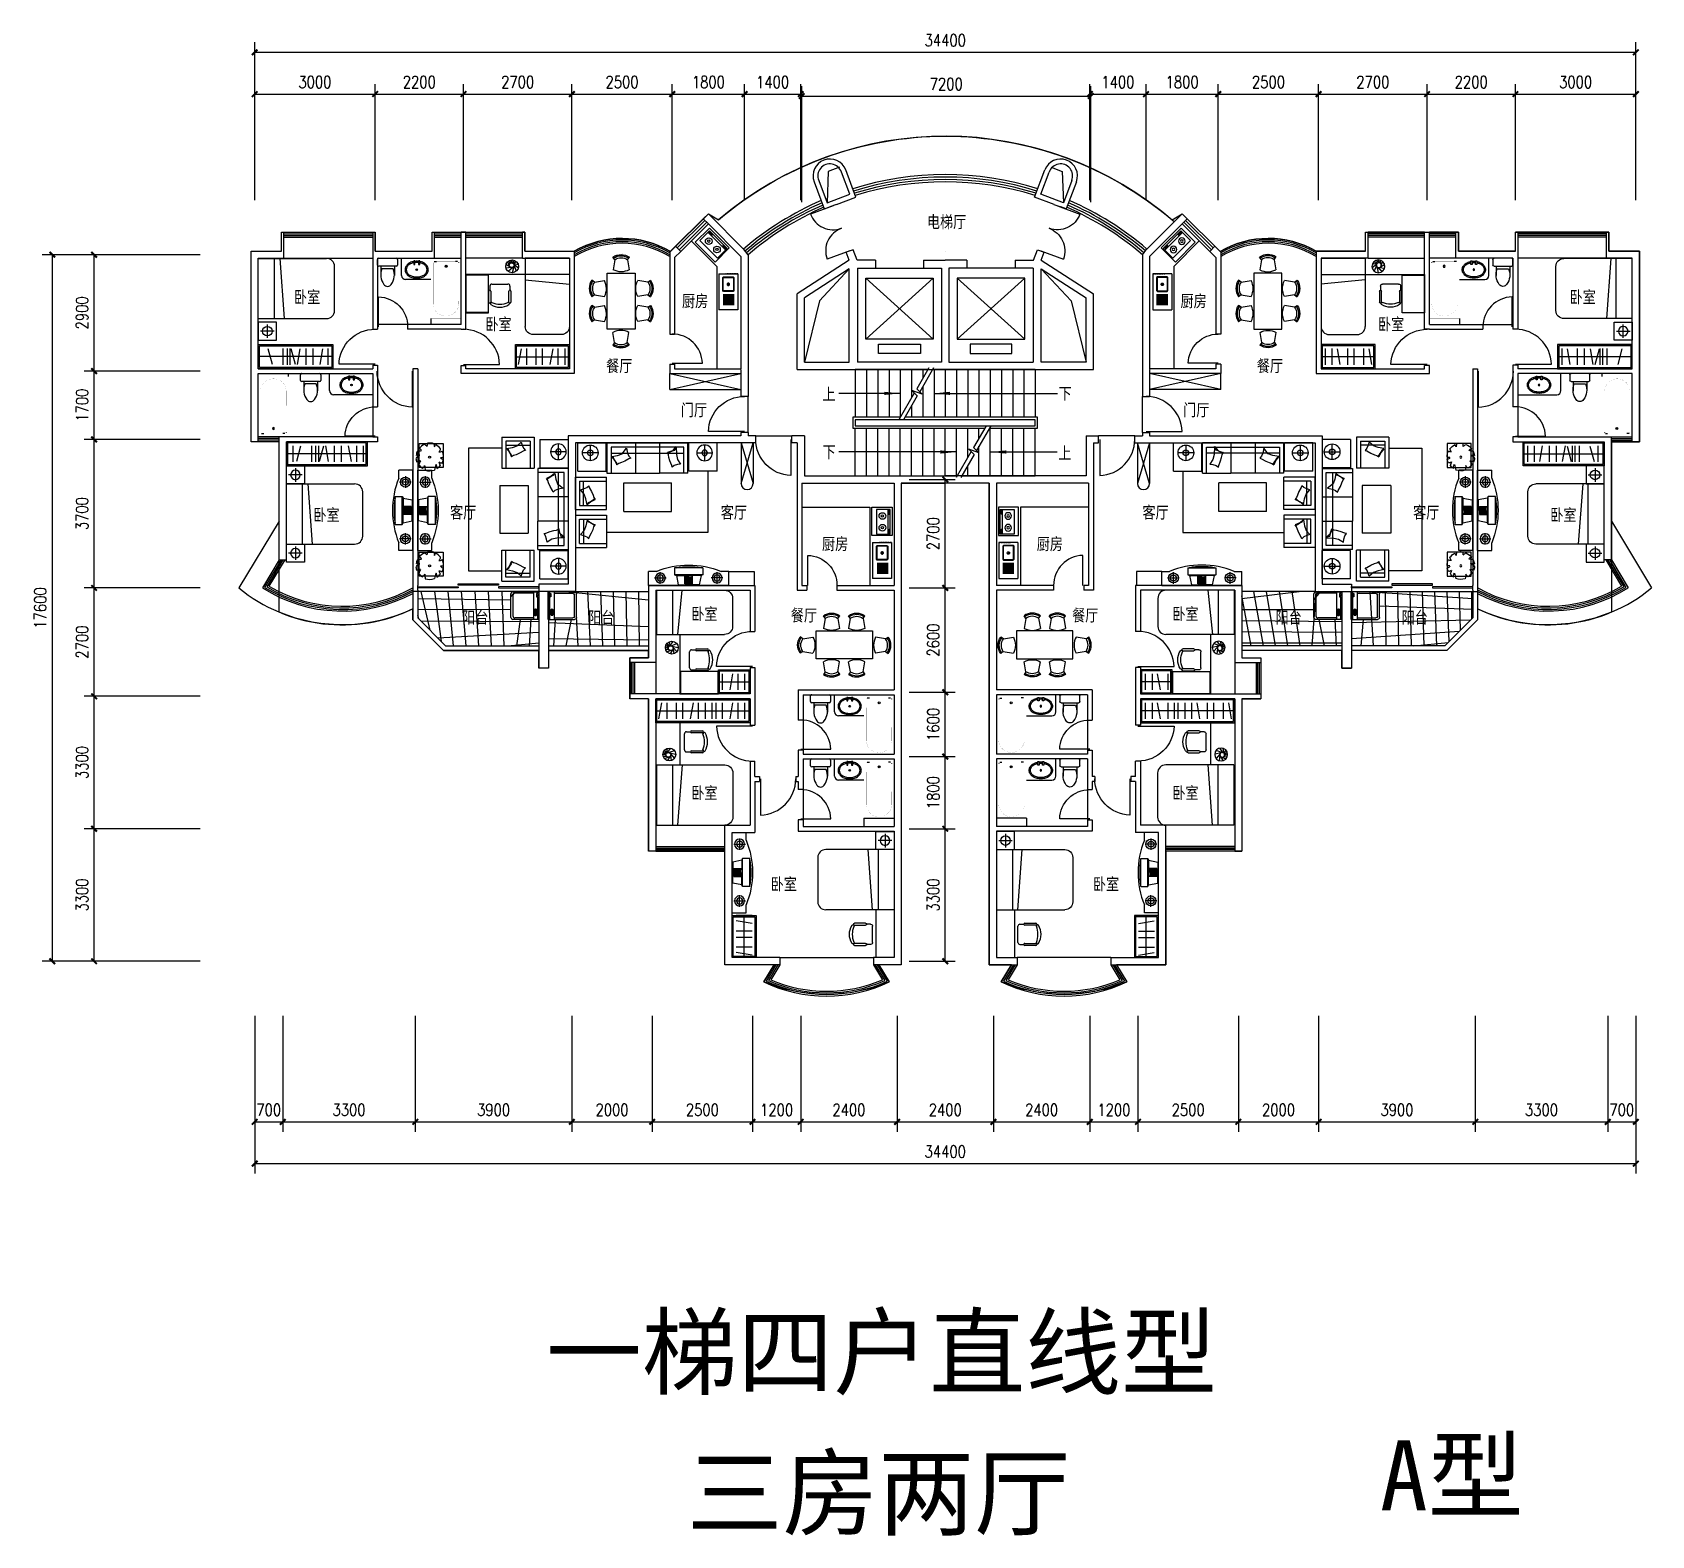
# Model space of a CAD drawing. Header units: millimetres. Extents: x 1064 to 41394, y 719 to 38162.
import ezdxf
from ezdxf.enums import TextEntityAlignment as Align

# ---------------------------------------------------------------- set-up
doc = ezdxf.new("R2010")
doc.units = ezdxf.units.MM
doc.linetypes.add('HIDDEN', pattern=[0.375, 0.25, -0.125])
for name, color, linetype in [('GROUND', 2, 'Continuous'), ('JJ', 6, 'Continuous'), ('PUB_DIM', 3, 'Continuous'), ('STAIR', 2, 'Continuous'), ('TEXT', 7, 'Continuous'), ('TOILET', 7, 'Continuous'), ('TOTHER', 7, 'Continuous'), ('WALL', 4, 'Continuous'), ('WC', 10, 'Continuous'), ('WINDOW', 5, 'Continuous'), ('WINDOW_TEXT', 7, 'Continuous'), ('轮廓线', 240, 'Continuous')]:
    doc.layers.add(name, color=color, linetype=linetype)
doc.styles.add('-黑体', font='simhei.ttf')
doc.styles.add('DIM_FONT', font='SIMPLEX.shx', dxfattribs={"width": 0.8})
doc.styles.add('SIMPLEX', font='SIMPLEX.SHX')
doc.styles.add('ST', font='SimSun.ttf', dxfattribs={"width": 0.8})
doc.styles.get("Standard").update_dxf_attribs({"font": 'arial.ttf'})
doc.dimstyles.new('DIMN', dxfattribs={"dimtxt": 300, "dimasz": 1, "dimexe": 250, "dimexo": 300, "dimgap": 150, "dimtad": 1, "dimdec": 0, "dimdsep": 46, "dimtxsty": 'DIM_FONT', "dimblk": '_DIMX', "dimblk1": 'ARCHTICK', "dimblk2": 'ARCHTICK', "dimcen": 0.1, "dimclrt": 7, "dimadec": 0, "dimazin": 0, "dimtfac": 1, "dimtdec": 0, "dimtix": 1, "dimtmove": 2, "dimatfit": 3, "dimldrblk": '_DIMX', "dimfxl": 1, "dimtolj": 1, "dimtzin": 0, "dimarcsym": 0})

msp = doc.modelspace()

# ---------------------------------------------------------------- texts
at = {"style": 'ST'}
for s, p in [('一梯四户直线型', (13856.6, 4415.2)), ('A型', (34626.8, 1346.3)), ('三房两厅', (17361.8, 912.3))]:
    msp.add_text(s, height=1750, dxfattribs=at).set_placement(p)
at = {"layer": 'TEXT', "style": '-黑体', "width": 0.8}
for s, p in [('电梯厅', (23342.9, 33291.7)), ('卧室', (7578.5, 31420.1)), ('厨房', (17243, 31321.7)), ('卧室', (12347.5, 30743.9)), ('餐厅', (15353.3, 29706.2)), ('上', (20739.6, 29001.6)), ('下', (26621, 29017)), ('门厅', (17214, 28606.4)), ('下', (20745.4, 27561.8)), ('上', (26615.2, 27536.1)), ('卧室', (8060.3, 25994.1)), ('客厅', (11466.6, 26055.5)), ('客厅', (18208.2, 26055.5)), ('厨房', (20730.2, 25271.7)), ('厨房', (26078.6, 25271.7)), ('卧室', (17473.7, 23529.2)), ('餐厅', (19953.3, 23493.1)), ('阳台', (11769, 23437.9)), ('阳台', (14907.6, 23437.9)), ('卧室', (17473.7, 19070.2)), ('卧室', (19450.7, 16798))]:
    msp.add_text(s, height=300, dxfattribs=at).set_placement(p)
for s, p in [('厨房', (29659.6, 31321.7)), ('卧室', (39349.8, 31420.1)), ('卧室', (34580.9, 30743.9)), ('餐厅', (31560.1, 29706.2)), ('门厅', (29725.2, 28606.4)), ('客厅', (28710.7, 26055.5)), ('客厅', (35452.3, 26055.5)), ('卧室', (38868.1, 25994.1)), ('餐厅', (26960.1, 23493.1)), ('卧室', (29454.7, 23529.2)), ('阳台', (32027.5, 23437.9)), ('阳台', (35166.1, 23437.9)), ('卧室', (29454.7, 19070.2)), ('卧室', (27477.6, 16798))]:
    msp.add_text(s, height=300, rotation=360, dxfattribs=at).set_placement(p)
at = {"layer": 'WINDOW_TEXT', "style": 'SIMPLEX', "flags": 9}
for rotation, p in [(180.00395, (23805.5, 32696.1)), (179.97379, (15752.2, 32662.4)), (180.02621, (31849.6, 32662.4))]:
    msp.add_attdef('A', text='', height=1, rotation=rotation, dxfattribs=at).set_placement(p, align=Align.MIDDLE)

# ---------------------------------------------------------------- blocks, each defined once
blk = doc.blocks.new('_ARCHTICK')
at = {"color": 0, "linetype": 'ByBlock', "const_width": 0.15}
blk.add_lwpolyline([(-0.5, -0.5), (0.5, 0.5)], dxfattribs=at)
blk = doc.blocks.new('_DIMX')
at = {"const_width": 50}
blk.add_lwpolyline([(-70, -70), (70, 70)], dxfattribs=at)
blk = doc.blocks.new('*D100')
at = {"layer": 'DEFPOINTS', "color": 0, "transparency": 16777216}
for p in [(1561, 32625), (5542, 32625), (5542, 15025)]:
    blk.add_point(p, dxfattribs=at)
at = {"layer": 'PUB_DIM', "color": 0, "lineweight": -2, "transparency": 16777216}
for p, q in [((5242, 32625), (1311, 32625)), ((1561, 15026), (1561, 32624)), ((5242, 15025), (1311, 15025))]:
    blk.add_line(p, q, dxfattribs=at)
for p, rotation in [((1561, 32625), 90), ((1561, 15025), 270)]:
    blk.add_blockref('_DIMX', p, dxfattribs=dict(at, rotation=rotation))
at = {"layer": 'PUB_DIM', "color": 7, "transparency": 16777216, "insert": (1261, 23825), "char_height": 300, "attachment_point": 5, "rotation": 90, "style": 'DIM_FONT'}
blk.add_mtext('\\A1;17600', dxfattribs=at)
blk = doc.blocks.new('_C10')
at = {"layer": 'JJ'}
for p, q in [((-355, -581), (-355, 606)), ((-355, 606), (355, 606)), ((355, -581), (355, 606)), ((-355, -581), (355, -581))]:
    blk.add_line(p, q, dxfattribs=at)
at = {"flags": 9}
for tag in ['XSIZE', 'YSIZE']:
    blk.add_attdef(tag, (0, 0), '', height=0.5, dxfattribs=at)
blk = doc.blocks.new('_C8')
at = {"layer": 'JJ'}
for p, q in [((-756, 1008), (0, 1008)), ((-756, 1008), (-756, 302)), ((-756, 907), (-101, 907)), ((-252, -907), (-252, 907)), ((-101, 907), (-101, -907)), ((0, -1008), (0, 1008)), ((-756, -1008), (-756, 302)), ((0, 302), (-756, 302)), ((0, -302), (-756, -302)), ((-101, -907), (-756, -907)), ((0, -1008), (-756, -1008))]:
    blk.add_line(p, q, dxfattribs=at)
for points in [[(-90, 715), (-288, 723), (-408, 749), (-525, 826), (-540, 749), (-563, 667), (-602, 612), (-558, 604), (-448, 560), (-358, 534), (-292, 523), (-238, 496), (-245, 536), (-233, 552), (-199, 620), (-181, 680), (-92, 708), (-199, 620), (-238, 496)], [(-338, -889), (-311, -743), (-269, -627), (-128, -521), (-253, -496), (-331, -463), (-380, -417), (-394, -460), (-452, -564), (-489, -649), (-509, -713), (-543, -763), (-501, -761), (-487, -775), (-425, -818), (-367, -843), (-345, -886), (-425, -818), (-543, -763)]]:
    blk.add_lwpolyline(points, dxfattribs=at)
at = {"flags": 9}
for tag in ['XSIZE', 'YSIZE']:
    blk.add_attdef(tag, (0, 0), '', height=0.5, dxfattribs=at)
blk = doc.blocks.new('_C11')
at = {"layer": 'JJ'}
for p, q in [((-706, 0), (0, 0)), ((-706, 0), (-706, -706)), ((0, 0), (0, -706)), ((-51, -311), (-441, -311)), ((-246, -506), (-246, -116)), ((-706, -706), (0, -706))]:
    blk.add_line(p, q, dxfattribs=at)
for radius in [195, 69.7]:
    blk.add_circle((-246, -311), radius, dxfattribs=at)
at = {"flags": 9}
for tag in ['XSIZE', 'YSIZE']:
    blk.add_attdef(tag, (0, 0), '', height=0.5, dxfattribs=at)
blk = doc.blocks.new('_C9')
at = {"layer": 'JJ'}
for p, q in [((0, 0), (0, -774)), ((0, 0), (806, 0)), ((806, 0), (806, -774)), ((101, -101), (101, -774)), ((706, -101), (101, -101)), ((101, -202), (706, -202)), ((706, -101), (706, -774)), ((0, -774), (806, -774))]:
    blk.add_line(p, q, dxfattribs=at)
blk.add_lwpolyline([(119, -288), (265, -261), (381, -219), (487, -128), (512, -203), (545, -281), (591, -330), (548, -344), (444, -402), (359, -439), (295, -459), (245, -493), (247, -451), (233, -437), (190, -375), (165, -317), (122, -295), (190, -375), (245, -493)], dxfattribs=at)
at = {"flags": 9}
for tag in ['XSIZE', 'YSIZE']:
    blk.add_attdef(tag, (0, 0), '', height=0.5, dxfattribs=at)
blk = doc.blocks.new('_C1FVM')
at = {"layer": 'JJ'}
for p, q in [((1736, 0), (1030, 0)), ((1030, -706), (1030, 0)), ((1736, -706), (1736, 0)), ((1230, -246), (1620, -246)), ((1425, -51), (1425, -441)), ((1736, -706), (1030, -706)), ((1019, -1657), (1019, -850)), ((1793, -850), (1019, -850)), ((1692, -951), (1019, -951)), ((1591, -1556), (1591, -951)), ((1692, -951), (1692, -1556)), ((1793, -1657), (1793, -850)), ((1692, -1556), (1019, -1556)), ((1793, -1657), (1019, -1657))]:
    blk.add_line(p, q, dxfattribs=at)
blk.add_lwpolyline([(1504, -1537), (1531, -1391), (1574, -1276), (1664, -1170), (1590, -1145), (1512, -1111), (1462, -1066), (1448, -1108), (1391, -1212), (1354, -1297), (1334, -1362), (1300, -1412), (1341, -1410), (1356, -1424), (1418, -1467), (1475, -1492), (1498, -1534), (1418, -1467), (1300, -1412)], dxfattribs=at)
for radius in [195, 69.7]:
    blk.add_circle((1425, -246), radius, dxfattribs=at)
at = {"layer": 'JJ', "rotation": 90}
for name, p in [('_C11', (-1736, 0)), ('_C8', (0, 0)), ('_C9', (-1798, -1657)), ('_C10', (4, -1351))]:
    blk.add_blockref(name, p, dxfattribs=at)
at = {"style": 'DIM_FONT', "width": 0.8, "flags": 9}
for tag in ['XSIZE', 'YSIZE']:
    blk.add_attdef(tag, (0, 0), '', height=0.5, dxfattribs=at)
blk = doc.blocks.new('*D101')
at = {"layer": 'DEFPOINTS', "color": 0, "transparency": 16777216}
for p in [(22601, 27025), (23801, 27025), (22601, 24325)]:
    blk.add_point(p, dxfattribs=at)
at = {"layer": 'PUB_DIM', "color": 0, "lineweight": -2, "transparency": 16777216}
for p, q in [((22901, 27025), (24051, 27025)), ((23801, 24326), (23801, 27024)), ((22901, 24325), (24051, 24325))]:
    blk.add_line(p, q, dxfattribs=at)
for p, rotation in [((23801, 27025), 90), ((23801, 24325), 270)]:
    blk.add_blockref('_DIMX', p, dxfattribs=dict(at, rotation=rotation))
at = {"layer": 'PUB_DIM', "color": 7, "transparency": 16777216, "insert": (23501, 25675), "char_height": 300, "attachment_point": 5, "rotation": 90, "style": 'DIM_FONT'}
blk.add_mtext('\\A1;2700', dxfattribs=at)
blk = doc.blocks.new('M_A2ZXL')
blk.add_line((-0.472, 0), (-0.472, -1))
blk.add_arc((-0.5, 0), 1, 271.6231, 0)
blk = doc.blocks.new('M_C56KIS')
for p, q in [((62, 318), (72, 242)), ((72, 242), (101, 299)), ((101, 299), (101, 299))]:
    blk.add_line(p, q)
blk.add_lwpolyline([(294, 325), (294, -275), (-306, -275), (-306, 325)], close=True)
blk.add_circle((-46, -16), 24.7)
for centre, radius, start, end in [((-277, -88), 115, 97.3912, 159.6952), ((-332, -105), 143, 71.8009, 110.5991), ((-46, -12), 338, 154.3498, 173.0356), ((-402, 850), 718, 274.1465, 282.1238), ((-307, 139), 56.5, 8.941, 100.0107), ((-46, -12), 340, 112.0103, 142.6392), ((-371, -22), 380, 45.9782, 58.5315), ((-666, 365), 570, 348.5728, 356.6649), ((-46, -12), 348, 72.0426, 98.475), ((-46, -12), 341, 37.2751, 64.8245), ((207, 198), 84.2, 254.8555, 310.96), ((82, 215), 145, 319.7203, 351.7151), ((-46, -12), 345, 0.5321, 25.5856), ((-46, -12), 342, 185.9236, 201.5277), ((-287, -214), 106, 81.8314, 131.8278), ((-119, -230), 194, 141.6582, 174.3093), ((-46, -12), 333, 216.594, 237.4464), ((-456, -26), 353, 310.8536, 325.193), ((259, -243), 425, 177.9455, 193.2146), ((-46, -12), 346, 251.5307, 290.63), ((1320, -611), 1274, 161.2865, 167.5451), ((-13, -284), 151, 354.7323, 32.8544), ((-46, -12), 339, 302.6098, 320.6752), ((1199, 167), 1058, 196.6397, 201.9099), ((262, -63), 99.6, 227.0454, 270.9651), ((241, 102), 125, 263.2775, 297.8128), ((333, 45), 131, 215.3868, 249.7411), ((-46, -12), 344, 334.0767, 348.9021)]:
    blk.add_arc(centre, radius, start, end)
at = {"style": 'DIM_FONT', "width": 0.8, "flags": 9}
for tag in ['XSIZE', 'YSIZE']:
    blk.add_attdef(tag, (0, 0), '', height=0.5, dxfattribs=at)
blk = doc.blocks.new('_E8EJY')
at = {"layer": 'WC', "linetype": 'Continuous'}
for p, q in [((-900, 471), (0, 471)), ((-900, 0), (-900, 471)), ((0, 471), (0, 0)), ((-900, 0), (0, 0))]:
    blk.add_line(p, q, dxfattribs=at)
at = {"layer": 'WC', "linetype": 'HIDDEN'}
blk.add_line((-900, 471), (-900, 171), dxfattribs=at)
at = {"layer": 'WC'}
for p, q in [((-808, 353), (-809, 351)), ((-809, 120), (-809, 351)), ((-807, 357), (-808, 353)), ((-804, 361), (-807, 357)), ((-801, 363), (-804, 361)), ((-797, 363), (-801, 363)), ((-797, 363), (-484, 363)), ((-484, 108), (-797, 108)), ((-472, 351), (-472, 120)), ((-387, 367), (-114, 367)), ((-387, 339), (-114, 339)), ((-387, 317), (-114, 317)), ((-387, 289), (-114, 289)), ((-387, 267), (-114, 267)), ((-387, 239), (-114, 239)), ((-387, 217), (-114, 217)), ((-387, 189), (-114, 189)), ((-387, 167), (-114, 167)), ((-387, 139), (-114, 139)), ((-387, 117), (-114, 117))]:
    blk.add_line(p, q, dxfattribs=at)
blk.add_lwpolyline([(-803, 376), (-478, 376), (-460, 357), (-460, 114), (-478, 96), (-803, 96), (-820, 114), (-820, 357)], close=True, dxfattribs=at)
for points in [[(-809, 120), (-808, 116), (-806, 112), (-803, 109), (-799, 108), (-797, 108)], [(-666, 236), (-665, 225), (-659, 216), (-652, 209), (-642, 206), (-632, 206), (-622, 209), (-614, 216), (-609, 225), (-607, 236), (-609, 246), (-614, 255), (-622, 262), (-632, 266), (-642, 266), (-652, 262), (-659, 255), (-665, 246), (-666, 236)], [(-656, 236), (-655, 229), (-651, 223), (-646, 219), (-640, 216), (-633, 216), (-627, 219), (-622, 223), (-619, 229), (-618, 236), (-619, 242), (-622, 248), (-627, 253), (-633, 255), (-640, 255), (-646, 253), (-651, 248), (-655, 242), (-656, 236)], [(-472, 351), (-473, 355), (-475, 359), (-478, 362), (-482, 363), (-484, 363)], [(-484, 108), (-480, 109), (-476, 111), (-474, 114), (-472, 118), (-472, 120)]]:
    blk.add_lwpolyline(points, dxfattribs=at)
at = {"style": 'DIM_FONT', "width": 0.8, "flags": 9}
for tag in ['XSIZE', 'YSIZE']:
    blk.add_attdef(tag, (0, 0), '', height=0.5, dxfattribs=at)
blk = doc.blocks.new('_C18POR')
at = {"layer": 'JJ'}
for p, q in [((0, 0), (0, 1500)), ((0, 1500), (1700, 1500)), ((400, 0), (400, 1500)), ((533, 1500), (644, 0)), ((1900, 200), (1900, 1300)), ((0, 0), (1700, 0))]:
    blk.add_line(p, q, dxfattribs=at)
for centre, start, end in [((1700, 1300), 0, 90), ((1700, 200), 270, 0)]:
    blk.add_arc(centre, 200, start, end, dxfattribs=at)
at = {"style": 'DIM_FONT', "width": 0.8, "flags": 9}
for tag in ['XSIZE', 'YSIZE']:
    blk.add_attdef(tag, (0, 0), '', height=0.5, dxfattribs=at)
blk = doc.blocks.new('_C4CHW')
at = {"layer": 'JJ'}
blk.add_blockref('_C18POR', (0, 0), dxfattribs=at)
at = {"style": 'DIM_FONT', "width": 0.8, "flags": 9}
for tag in ['XSIZE', 'YSIZE']:
    blk.add_attdef(tag, (0, 0), '', height=0.5, dxfattribs=at)
blk = doc.blocks.new('_C4COF')
at = {"layer": 'WALL'}
blk.add_blockref('_C4CHW', (0, 0), dxfattribs=at)
at = {"style": 'DIM_FONT', "width": 0.8, "flags": 9}
for tag in ['XSIZE', 'YSIZE']:
    blk.add_attdef(tag, (0, 0), '', height=0.5, dxfattribs=at)
blk = doc.blocks.new('_E6GUL')
at = {"layer": 'WC'}
for points in [[(-0.75, 2.03, 0.026429), (-1.19, 1.93, 0.082314), (-2.12, 1.48, 0.114383), (-2.69, 0.76, 0.13438), (-2.9, 0, 0.13438), (-2.69, -0.76, 0.114383), (-2.12, -1.48, 0.082314), (-1.19, -1.93, 0.07067), (0, -2.1, 0.07067), (1.19, -1.93, 0.082314), (2.12, -1.48, 0.114383), (2.69, -0.76, 0.13438), (2.9, 0, 0.137198)], [(-0.75, 1.73, 0.023054), (-1.11, 1.64, 0.082314), (-1.95, 1.24, 0.115519), (-2.43, 0.61, 0.13438), (-2.6, 0, 0.13438), (-2.43, -0.61, 0.115519), (-1.95, -1.24, 0.082314), (-1.11, -1.64, 0.07067), (0, -1.8, 0.07067), (1.11, -1.64, 0.082314), (1.95, -1.24, 0.115519), (2.43, -0.61, 0.13438), (2.6, 0, 0.137558)], [(0.45, 2.08, 0.026396), (0, 2.1, 0.026396), (-0.45, 2.08, 0.082314)], [(0.45, 1.77, 0.028399), (0, 1.8, 0.028399), (-0.45, 1.77, 0.082314)], [(2.9, 0, 0.13438), (2.69, 0.76, 0.114383), (2.12, 1.48, 0.082314), (1.19, 1.93, 0.026429), (0.75, 2.03, 0.027051)], [(2.6, 0, 0.13438), (2.43, 0.61, 0.115519), (1.95, 1.24, 0.082314), (1.11, 1.64, 0.023054), (0.75, 1.73, 0.029229)]]:
    blk.add_lwpolyline(points, format="xyb", dxfattribs=at)
for points in [[(-0.45, 2.2), (-0.75, 2.2), (-0.75, 1.3), (-0.45, 1.3)], [(0.75, 2.2), (0.45, 2.2), (0.45, 1.3), (0.75, 1.3)]]:
    blk.add_lwpolyline(points, close=True, dxfattribs=at)
for radius in [0.2, 0.1]:
    blk.add_circle((0, 0), radius, dxfattribs=at)
at = {"style": 'DIM_FONT', "width": 0.8, "flags": 9}
for tag in ['YSIZE', 'XSIZE']:
    blk.add_attdef(tag, (0, 0), '', height=0.5, dxfattribs=at)
blk = doc.blocks.new('*D106')
at = {"layer": 'DEFPOINTS', "color": 0, "transparency": 16777216}
for p in [(6601, 13966), (7301, 13966), (7301, 11025)]:
    blk.add_point(p, dxfattribs=at)
at = {"layer": 'PUB_DIM', "color": 0, "lineweight": -2, "transparency": 16777216}
for p, q in [((6601, 13666), (6601, 10775)), ((7301, 13666), (7301, 10775)), ((6600, 11025), (6599, 11025)), ((6601, 11025), (7301, 11025)), ((7302, 11025), (7303, 11025))]:
    blk.add_line(p, q, dxfattribs=at)
blk.add_blockref('_DIMX', (6601, 11025), dxfattribs=at)
at = {"layer": 'PUB_DIM', "color": 0, "lineweight": -2, "transparency": 16777216, "rotation": 180}
blk.add_blockref('_DIMX', (7301, 11025), dxfattribs=at)
at = {"layer": 'PUB_DIM', "color": 7, "transparency": 16777216, "insert": (6951, 11325), "char_height": 300, "attachment_point": 5, "style": 'DIM_FONT'}
blk.add_mtext('\\A1;700', dxfattribs=at)
blk = doc.blocks.new('M_C32CXI')
for p, q in [((-188, 275), (87, 275)), ((87, 225), (-188, 225)), ((212, 250), (112, 250)), ((262, 200), (262, -200)), ((-188, -225), (87, -225)), ((87, -275), (-188, -275)), ((212, -250), (112, -250))]:
    blk.add_line(p, q)
for centre, radius, start, end in [((111, 0), 426, 148.1092, 211.8908), ((-227, 210), 28.1, 338.7607, 148.1092), ((314, 0), 552, 158.7607, 201.2393), ((-188, 250), 25, 90, 270), ((87, 250), 25, 270, 90), ((212, 200), 50, 0, 90), ((-227, -210), 28.1, 211.8908, 21.2393), ((-188, -250), 25, 90, 270), ((87, -250), 25, 270, 90), ((212, -200), 50, 270, 0)]:
    blk.add_arc(centre, radius, start, end)
at = {"width": 0.8, "flags": 9}
for tag in ['XSIZE', 'YSIZE']:
    blk.add_attdef(tag, (0, 0), '', height=0.5, dxfattribs=at)
blk = doc.blocks.new('_C20TYU')
at = {"layer": 'WC'}
for p, q in [((0, 10), (0, -10)), ((0, 10), (3.5, 10)), ((1.87, 8.52), (1.87, 5.62)), ((3.5, 10), (3.5, 8.06)), ((0.42, 7.07), (3.32, 7.07)), ((2.46, 3.08), (0.17, 2.61)), ((0.17, 2.61), (0.17, 0)), ((0.43, 0), (0.43, 0.97)), ((0.43, 0.97), (2.46, 0.97)), ((0.53, 0), (0.53, 0.87)), ((0.53, 0.87), (2.46, 0.87)), ((0.73, 0), (0.73, 0.87)), ((0.93, 0), (0.93, 0.87)), ((1.13, 0), (1.13, 0.87)), ((1.33, 0), (1.33, 0.87)), ((1.53, 0), (1.53, 0.87)), ((1.73, 0), (1.73, 0.87)), ((1.93, 0), (1.93, 0.87)), ((2.13, 0), (2.13, 0.87)), ((2.63, 3.5), (2.46, 3.08)), ((2.46, 3.08), (2.46, 0)), ((4.43, 3.5), (2.63, 3.5)), ((2.63, 3.5), (2.63, -3.5)), ((4.43, 3.5), (4.43, -3.5)), ((0.17, -2.61), (0.17, 0)), ((2.46, -3.08), (0.17, -2.61)), ((0.43, 0), (0.43, -0.97)), ((0.43, -0.97), (2.46, -0.97)), ((0.53, 0), (0.53, -0.87)), ((0.53, -0.87), (2.46, -0.87)), ((0.73, 0), (0.73, -0.87)), ((0.93, 0), (0.93, -0.87)), ((1.13, 0), (1.13, -0.87)), ((1.33, 0), (1.33, -0.87)), ((1.53, 0), (1.53, -0.87)), ((1.73, 0), (1.73, -0.87)), ((1.93, 0), (1.93, -0.87)), ((2.13, 0), (2.13, -0.87)), ((2.46, -3.08), (2.46, 0)), ((2.63, -3.5), (2.46, -3.08)), ((4.43, -3.5), (2.63, -3.5)), ((0.42, -7.07), (3.32, -7.07)), ((1.87, -8.52), (1.87, -5.62)), ((3.5, -8.06), (3.5, -10)), ((0, -10), (3.5, -10))]:
    blk.add_line(p, q, dxfattribs=at)
for centre, radius in [((1.87, 7.07), 1.25), ((1.87, 7.07), 0.75), ((1.87, -7.07), 1.25), ((1.87, -7.07), 0.75)]:
    blk.add_circle(centre, radius, dxfattribs=at)
for centre, radius, start, end in [((-16.23, 0), 21.32, 337.7852, 22.2148), ((-16.04, 0), 20.72, 351.2285, 8.7715)]:
    blk.add_arc(centre, radius, start, end, dxfattribs=at)
at = {"style": 'DIM_FONT', "width": 0.8, "flags": 9}
for tag in ['YSIZE', 'XSIZE']:
    blk.add_attdef(tag, (0, 0), '', height=0.5, dxfattribs=at)
blk = doc.blocks.new('_C0BXV')
at = {"layer": 'JJ', "xscale": -100, "yscale": 100, "zscale": 100, "rotation": 89.9999999999999}
blk.add_blockref('_C20TYU', (0, 0), dxfattribs=at)
at = {"style": 'DIM_FONT', "width": 0.8, "flags": 9}
for tag in ['XSIZE', 'YSIZE']:
    blk.add_attdef(tag, (0, 0), '', height=0.5, dxfattribs=at)
blk = doc.blocks.new('M_C5')
for p, q in [((-54, -14), (-154, 45)), ((-71, 21), (-106, 120)), ((-60, 63), (-50, 152)), ((-28, 86), (7, 160)), ((-9, 88), (59, 149)), ((12, 83), (112, 114)), ((26, 75), (152, 50)), ((42, 53), (156, -35)), ((48, 21), (102, -123)), ((-26, -30), (-153, -47)), ((14, -26), (-99, -126)), ((41, -2), (5, -160))]:
    blk.add_line(p, q)
for centre, radius in [((0, 0), 160), ((-11, 28), 60)]:
    blk.add_circle(centre, radius)
at = {"width": 0.8, "flags": 9}
for tag in ['XSIZE', 'YSIZE']:
    blk.add_attdef(tag, (0, 0), '', height=0.5, dxfattribs=at)
blk = doc.blocks.new('M_E20')
for p, q in [((345, 0), (-345, 0)), ((-302, -36), (-345, -36)), ((-307, -144), (-307, -611)), ((-302, -35), (-302, -66)), ((-302, -66), (-219, -66)), ((-219, -66), (-219, -35)), ((345, -36), (-219, -36)), ((123, -87), (123, -99)), ((133, -96), (133, -113)), ((198, -96), (133, -96)), ((133, -113), (198, -113)), ((198, -113), (198, -96)), ((215, -88), (215, -99)), ((307, -144), (307, -611)), ((267, -651), (-267, -651))]:
    blk.add_line(p, q)
blk.add_lwpolyline([(83, -94, 0.185158), (88, -107, 0.102042), (108, -122, 0.060862), (133, -130, 0.047173), (166, -133, 0.047173), (200, -130, 0.060862), (225, -122, 0.102042), (245, -107, 0.185158), (250, -94, 0.185158), (245, -82, 0.102042), (225, -67, 0.060862), (200, -59, 0.047173), (166, -56, 0.047173), (133, -59, 0.060862), (108, -67, 0.102042), (88, -82, 0.185158)], format="xyb", close=True)
for points in [[(215, -88, 0.259034), (213, -85, 0.076276), (201, -80, 0.036515), (188, -77, 0.026615), (169, -76, 0.026615), (150, -77, 0.036515), (137, -80, 0.076276), (125, -85, 0.259034), (123, -88, 0.078462), (123, -89, 0.056762)], [(215, -99, 0.259034), (213, -95, 0.076276), (201, -90, 0.036515), (188, -88, 0.026615), (169, -87, 0.026615), (150, -88, 0.036515), (137, -90, 0.076276), (125, -95, 0.259034), (123, -99, 0.259034), (125, -102, 0.056762), (133, -106, 0.036515)], [(198, -108, 0.008736), (201, -107, 0.076276), (213, -102, 0.259034), (215, -99, 0.259034)]]:
    blk.add_lwpolyline(points, format="xyb")
blk.add_circle((-259, -35), 17.5)
for centre, start, end in [((-267, -611), 180, 270), ((267, -611), 270, 0)]:
    blk.add_arc(centre, 40, start, end)
at = {"layer": 'TOTHER', "linetype": 'Continuous'}
for p, q in [((-345, -656), (-345, 0)), ((345, 0), (345, -656)), ((-345, -145), (345, -145)), ((295, -706), (-295, -706))]:
    blk.add_line(p, q, dxfattribs=at)
for centre, start, end in [((-295, -656), 180, 270), ((295, -656), 270, 0)]:
    blk.add_arc(centre, 50, start, end, dxfattribs=at)
at = {"width": 0.8, "flags": 9}
for tag in ['XSIZE', 'YSIZE']:
    blk.add_attdef(tag, (0, 0), '', height=0.5, dxfattribs=at)
blk = doc.blocks.new('_C5HQH')
at = {"layer": 'JJ'}
for p, q in [((0, 1096), (1700, 1096)), ((0, -4), (0, 1096)), ((400, -4), (400, 1096)), ((533, 1096), (644, -4)), ((1900, 196), (1900, 896)), ((0, -4), (1700, -4))]:
    blk.add_line(p, q, dxfattribs=at)
for centre, start, end in [((1700, 896), 0, 90), ((1700, 196), 270, 0)]:
    blk.add_arc(centre, 200, start, end, dxfattribs=at)
at = {"style": 'DIM_FONT', "width": 0.8, "flags": 9}
for tag in ['XSIZE', 'YSIZE']:
    blk.add_attdef(tag, (0, 0), '', height=0.5, dxfattribs=at)
blk = doc.blocks.new('M_C18')
at = {"linetype": 'Continuous'}
for p, q in [((-565, 349), (-565, -348)), ((595, 349), (595, -348))]:
    blk.add_line(p, q, dxfattribs=at)
blk.add_lwpolyline([(-582, -348), (-582, 352), (618, 352), (618, -348)], close=True, dxfattribs=at)
at = {"width": 0.8, "flags": 9}
for tag in ['XSIZE', 'YSIZE']:
    blk.add_attdef(tag, (0, 0), '', height=0.5, dxfattribs=at)
blk = doc.blocks.new('M_E24TTP')
at = {"layer": 'TOILET', "color": 7}
for p, q in [((-170, 200), (-170, 430)), ((170, 200), (170, 430)), ((-250, 30), (-250, 170)), ((-220, 200), (220, 200)), ((220, 0), (-220, 0)), ((-140, 260), (140, 260)), ((250, 170), (250, 30))]:
    blk.add_line(p, q, dxfattribs=at)
for centre, radius, start, end in [((227, 413), 398, 143.3619, 202.5495), ((0, 590), 110, 33.4509, 146.5491), ((-227, 413), 398, 337.4505, 36.6381), ((-220, 170), 30, 90, 180), ((-220, 30), 30, 180, 270), ((220, 170), 30, 0, 90), ((220, 30), 30, 270, 0)]:
    blk.add_arc(centre, radius, start, end, dxfattribs=at)
at = {"style": 'DIM_FONT', "width": 0.8, "flags": 9}
for tag in ['XSIZE', 'YSIZE']:
    blk.add_attdef(tag, (0, 0), '', height=0.5, dxfattribs=at)
blk = doc.blocks.new('_C2GBH')
at = {"layer": 'JJ'}
for p, q in [((-395, -225), (-55, -225)), ((-225, -55), (-225, -395))]:
    blk.add_line(p, q, dxfattribs=at)
blk.add_lwpolyline([(-450, 0), (-450, -450), (0, -450), (0, 0)], close=True, dxfattribs=at)
blk.add_circle((-225, -225), 120, dxfattribs=at)
at = {"style": 'DIM_FONT', "width": 0.8, "flags": 9}
for tag in ['XSIZE', 'YSIZE']:
    blk.add_attdef(tag, (0, 0), '', height=0.5, dxfattribs=at)
blk = doc.blocks.new('*D98')
at = {"layer": 'DEFPOINTS', "color": 0, "transparency": 16777216}
for p in [(40301, 13966), (41001, 13966), (41001, 11025)]:
    blk.add_point(p, dxfattribs=at)
at = {"layer": 'PUB_DIM', "color": 0, "lineweight": -2, "transparency": 16777216}
for p, q in [((40301, 13666), (40301, 10775)), ((41001, 13666), (41001, 10775)), ((40300, 11025), (40299, 11025)), ((40301, 11025), (41001, 11025)), ((41002, 11025), (41003, 11025))]:
    blk.add_line(p, q, dxfattribs=at)
blk.add_blockref('_DIMX', (40301, 11025), dxfattribs=at)
at = {"layer": 'PUB_DIM', "color": 0, "lineweight": -2, "transparency": 16777216, "rotation": 180}
blk.add_blockref('_DIMX', (41001, 11025), dxfattribs=at)
at = {"layer": 'PUB_DIM', "color": 7, "transparency": 16777216, "insert": (40651, 11325), "char_height": 300, "attachment_point": 5, "style": 'DIM_FONT'}
blk.add_mtext('\\A1;700', dxfattribs=at)
blk = doc.blocks.new('M_A3PTU')
for p, q in [((-0.5, 0), (-0.499, -0.498)), ((0.5, 0), (0.499, -0.498))]:
    blk.add_line(p, q)
for centre, start, end in [((-0.498, -0.001), 269.885, 0.0763), ((0.498, -0.001), 179.9237, 270.115)]:
    blk.add_arc(centre, 0.498, start, end)
blk = doc.blocks.new('M_E4')
for p, q in [((670, -80), (670, -137)), ((670, -86), (670, -97)), ((670, -663), (670, -614))]:
    blk.add_line(p, q)
at = {"const_width": 1.5}
for points in [[(-750, -750), (-750, 0)], [(-750, 0), (750, 0)], [(750, 0), (750, -750)], [(608, -56), (640, -56)], [(670, -90), (670, -656)], [(750, -750), (-750, -750)], [(670, -663), (670, -655)]]:
    blk.add_lwpolyline(points, dxfattribs=at)
for points in [[(-399, -56, 0.930688), (-388, -693, 0.930688)], [(670, -86, 0.414214), (640, -56, 0.414214)], [(670, -90, 0.041784), (670, -85, 0.412615)], [(640, -693, 0.414214), (670, -663, 0.414214)]]:
    blk.add_lwpolyline(points, format="xyb", dxfattribs=at)
at = {"const_width": 1.5, "flags": 128}
for points in [[(-399, -56), (608, -56)], [(-399, -694), (645, -692)]]:
    blk.add_lwpolyline(points, dxfattribs=at)
for radius in [25, 23]:
    blk.add_circle((550, -381), radius)
blk.add_arc((640, -663), 30, 270, 280.176)
at = {"width": 0.8, "flags": 9}
for tag in ['XSIZE', 'YSIZE']:
    blk.add_attdef(tag, (0, 0), '', height=0.5, dxfattribs=at)
blk = doc.blocks.new('M_B0OPK')
for p, q in [((-0.5, 0.5), (0.5, 0.5)), ((0.5, 0.167), (-0.5, 0.167)), ((0.5, -0.167), (-0.5, -0.167)), ((-0.5, -0.5), (0.5, -0.5))]:
    blk.add_line(p, q)
blk = doc.blocks.new('_E9EKO')
at = {"layer": 'WC', "linetype": 'Continuous'}
for p, q in [((-700, 0), (-700, 500)), ((-700, 500), (0, 500)), ((0, 500), (0, 0)), ((0, 0), (-700, 0))]:
    blk.add_line(p, q, dxfattribs=at)
at = {"layer": 'WC'}
for p, q in [((-673, 387), (-673, 44)), ((-51, 387), (-673, 387)), ((-673, 100), (-51, 100)), ((-673, 44), (-51, 44)), ((-641, 78), (-641, 66)), ((-630, 68), (-630, 52)), ((-566, 68), (-630, 68)), ((-630, 52), (-566, 52)), ((-566, 52), (-566, 68)), ((-549, 77), (-549, 66)), ((-168, 78), (-168, 66)), ((-157, 68), (-157, 52)), ((-93, 68), (-157, 68)), ((-157, 52), (-93, 52)), ((-93, 52), (-93, 68)), ((-76, 77), (-76, 66)), ((-51, 44), (-51, 387))]:
    blk.add_line(p, q, dxfattribs=at)
for points in [[(-549, 77, 0.259034), (-551, 80, 0.076276), (-563, 85, 0.036515), (-576, 88, 0.026615), (-595, 89, 0.026615), (-614, 88, 0.036515), (-627, 85, 0.076276), (-639, 80, 0.259034), (-641, 77, 0.078462), (-641, 76, 0.056762)], [(-549, 66, 0.259034), (-551, 70, 0.076276), (-563, 75, 0.036515), (-576, 77, 0.026615), (-595, 78, 0.026615), (-614, 77, 0.036515), (-627, 75, 0.076276), (-639, 70, 0.259034), (-641, 66, 0.259034), (-639, 63, 0.056762), (-630, 59, 0.036515)], [(-566, 57, 0.008736), (-563, 58, 0.076276), (-551, 63, 0.259034), (-549, 66, 0.259034)], [(-76, 77, 0.259034), (-78, 80, 0.076276), (-90, 85, 0.036515), (-103, 88, 0.026615), (-122, 89, 0.026615), (-141, 88, 0.036515), (-154, 85, 0.076276), (-166, 80, 0.259034), (-168, 77, 0.078462), (-168, 76, 0.056762)], [(-76, 66, 0.259034), (-78, 70, 0.076276), (-90, 75, 0.036515), (-103, 77, 0.026615), (-122, 78, 0.026615), (-141, 77, 0.036515), (-154, 75, 0.076276), (-166, 70, 0.259034), (-168, 66, 0.259034), (-166, 63, 0.056762), (-157, 59, 0.036515)], [(-93, 57, 0.008736), (-90, 58, 0.076276), (-78, 63, 0.259034), (-76, 66, 0.259034)]]:
    blk.add_lwpolyline(points, format="xyb", dxfattribs=at)
at = {"layer": 'WC', "linetype": 'Continuous'}
for centre, radius in [((-508, 241), 82.5), ((-508, 241), 31.6), ((-216, 241), 82.5), ((-216, 241), 31.6)]:
    blk.add_circle(centre, radius, dxfattribs=at)
at = {"style": 'DIM_FONT', "width": 0.8, "flags": 9}
for tag in ['XSIZE', 'YSIZE']:
    blk.add_attdef(tag, (0, 0), '', height=0.5, dxfattribs=at)
blk = doc.blocks.new('_ARROW')
blk.add_solid([(0, 0), (-1, 0.1), (-1, -0.1)])
blk = doc.blocks.new('_C12HYY')
at = {"layer": 'JJ'}
for p, q in [((-121, 174), (-185, 221)), ((-121, 174), (130, 212)), ((-126, -142), (-193, -187)), ((-126, -142), (123, -188))]:
    blk.add_line(p, q, dxfattribs=at)
for centre, radius, start, end in [((102, 12), 356, 143.9219, 214.0241), ((102, 12), 326, 143.9219, 214.0241), ((102, 12), 276, 143.9219, 214.0241), ((-249, 18), 425, 330.9005, 27.0455)]:
    blk.add_arc(centre, radius, start, end, dxfattribs=at)
at = {"style": 'DIM_FONT', "width": 0.8, "flags": 9}
for tag in ['XSIZE', 'YSIZE']:
    blk.add_attdef(tag, (-24, 18), '', height=0.5, rotation=356.9059, dxfattribs=at)
for tag in ['XSIZE', 'YSIZE']:
    blk.add_attdef(tag, (0, 0), '', height=0.5, dxfattribs=at)
blk = doc.blocks.new('_C11DKQ')
at = {"layer": 'JJ'}
for p, q in [((-1166, 312), (-1212, 377)), ((-1166, 312), (-1207, 62)), ((-849, 313), (-804, 379)), ((-849, 313), (-807, 63)), ((-541, 312), (-587, 377)), ((-541, 312), (-582, 62)), ((-224, 313), (-179, 379)), ((-224, 313), (-182, 63)), ((332, -194), (82, -153)), ((332, -194), (397, -148)), ((333, -511), (83, -553)), ((333, -511), (399, -556))]:
    blk.add_line(p, q, dxfattribs=at)
blk.add_lwpolyline([(-1400, -700), (0, -700), (0, 0), (-1400, 0)], close=True, dxfattribs=at)
for centre, radius, start, end in [((-1007, 87), 356, 55.1246, 125.2269), ((-1007, 87), 326, 55.1246, 125.2269), ((-382, 87), 356, 55.1246, 125.2269), ((-382, 87), 326, 55.1246, 125.2269), ((-1008, 438), 425, 242.1033, 298.2483), ((-1007, 87), 276, 55.1246, 125.2269), ((-383, 438), 425, 242.1033, 298.2483), ((-382, 87), 276, 55.1246, 125.2269), ((458, -352), 425, 152.1033, 208.2483), ((107, -353), 276, 325.1246, 35.2269), ((107, -353), 326, 325.1246, 35.2269), ((107, -353), 356, 325.1246, 35.2269)]:
    blk.add_arc(centre, radius, start, end, dxfattribs=at)
at = {"layer": 'JJ', "xscale": -1}
for p, rotation in [((-1604, -344), 178.7972248939161), ((-1021, -894), 268.7972248939161), ((-396, -894), 268.7972248939161)]:
    blk.add_blockref('_C12HYY', p, dxfattribs=dict(at, rotation=rotation))
at = {"style": 'DIM_FONT', "width": 0.8, "flags": 9}
for tag in ['XSIZE', 'YSIZE']:
    blk.add_attdef(tag, (0, 0), '', height=0.5, dxfattribs=at)

# ---------------------------------------------------------------- dimensions: what is measured, and where the dimension line sits
at = {"layer": 'PUB_DIM'}
for base, p1, p2 in [((41000.9, 37665.1), (6600.9, 33684.1), (41000.9, 33684.1)), ((9600.9, 36625.1), (6600.9, 33684.1), (9600.9, 33684.1)), ((11800.9, 36625.1), (9600.9, 33684.1), (11800.9, 33684.1)), ((14500.9, 36625.1), (11800.9, 33684.1), (14500.9, 33684.1)), ((17000.9, 36625.1), (14500.9, 33684.1), (17000.9, 33684.1)), ((18800.9, 36625.1), (17000.9, 33684.1), (18800.9, 33684.1)), ((20200.9, 36625.1), (18800.9, 33684.1), (20200.9, 33684.1)), ((28800.9, 36625.1), (27400.9, 33684.1), (28800.9, 33684.1)), ((30600.9, 36625.1), (28800.9, 33684.1), (30600.9, 33684.1)), ((33100.9, 36625.1), (30600.9, 33684.1), (33100.9, 33684.1)), ((35800.9, 36625.1), (33100.9, 33684.1), (35800.9, 33684.1)), ((38000.9, 36625.1), (35800.9, 33684.1), (38000.9, 33684.1)), ((41000.9, 36625.1), (38000.9, 33684.1), (41000.9, 33684.1)), ((27425.8, 36575.3), (20225.8, 33634.4), (27425.8, 33634.4)), ((41000.9, 9985.1), (6600.9, 13966.1), (41000.9, 13966.1)), ((10600.9, 11025.1), (7300.9, 13966.1), (10600.9, 13966.1)), ((14500.9, 11025.1), (10600.9, 13966.1), (14500.9, 13966.1)), ((16500.9, 11025.1), (14500.9, 13966.1), (16500.9, 13966.1)), ((19000.9, 11025.1), (16500.9, 13966.1), (19000.9, 13966.1)), ((20200.9, 11025.1), (19000.9, 13966.1), (20200.9, 13966.1)), ((22600.9, 11025.1), (20200.9, 13966.1), (22600.9, 13966.1)), ((25000.9, 11025.1), (22600.9, 13966.1), (25000.9, 13966.1)), ((27400.9, 11025.1), (25000.9, 13966.1), (27400.9, 13966.1)), ((28600.9, 11025.1), (27400.9, 13966.1), (28600.9, 13966.1)), ((31100.9, 11025.1), (28600.9, 13966.1), (31100.9, 13966.1)), ((33100.9, 11025.1), (31100.9, 13966.1), (33100.9, 13966.1)), ((37000.9, 11025.1), (33100.9, 13966.1), (37000.9, 13966.1)), ((40300.9, 11025.1), (37000.9, 13966.1), (40300.9, 13966.1))]:
    msp.add_linear_dim(base=base, p1=p1, p2=p2, dimstyle='DIMN', dxfattribs=at).render()
for base, p1, p2, picture, middle in [((1560.9, 32625.1), (5541.9, 15025.1), (5541.9, 32625.1), '*D100', (1260.9, 23825.1)), ((23800.9, 27025.1), (22600.9, 24325.1), (22600.9, 27025.1), '*D101', (23500.9, 25675.1))]:
    dim = msp.add_linear_dim(base=base, p1=p1, p2=p2, angle=90, dimstyle='DIMN', dxfattribs=at)
    dim.commit()
    dim.dimension.update_dxf_attribs({"geometry": picture, "text_midpoint": middle})
for base, p1, p2 in [((2600.9, 32625.1), (5541.9, 29725.1), (5541.9, 32625.1)), ((2600.9, 29725.1), (5541.9, 28025.1), (5541.9, 29725.1)), ((2600.9, 28025.1), (5541.9, 24325.1), (5541.9, 28025.1)), ((2600.9, 24325.1), (5541.9, 21625.1), (5541.9, 24325.1)), ((23800.9, 24325.1), (22600.9, 21725.1), (22600.9, 24325.1)), ((23800.9, 21725.1), (22600.9, 20125.1), (22600.9, 21725.1)), ((2600.9, 21625.1), (5541.9, 18325.1), (5541.9, 21625.1)), ((23800.9, 20125.1), (22600.9, 18325.1), (22600.9, 20125.1)), ((2600.9, 18325.1), (5541.9, 15025.1), (5541.9, 18325.1)), ((23800.9, 18325.1), (22600.9, 15025.1), (22600.9, 18325.1))]:
    msp.add_linear_dim(base=base, p1=p1, p2=p2, angle=90, dimstyle='DIMN', dxfattribs=at).render()
for base, p1, p2, picture, middle in [((7300.9, 11025.1), (6600.9, 13966.1), (7300.9, 13966.1), '*D106', (6950.9, 11325.1)), ((41000.9, 11025.1), (40300.9, 13966.1), (41000.9, 13966.1), '*D98', (40650.9, 11325.1))]:
    dim = msp.add_linear_dim(base=base, p1=p1, p2=p2, dimstyle='DIMN', dxfattribs=at)
    dim.commit()
    dim.dimension.update_dxf_attribs({"geometry": picture, "text_midpoint": middle})

# ---------------------------------------------------------------- hatches: boundary and pattern name
at = {"layer": 'WINDOW'}
h = msp.add_hatch(dxfattribs=at)
h.set_pattern_fill('NET', color=256, scale=2500, style=0)
h.set_pattern_definition([(0, (-532196242.46, -2524365596.53), (0, 312.5), []), (90, (-532196242.46, -2524365596.53), (-312.5, 2e-14), [])])
h.paths.add_polyline_path([(13680.9, 22885.1), (13680.9, 23538.5), (13033.9, 23538.5, -0.4142136), (12983.9, 23588.5), (12983.9, 24178.5, -0.4142136), (13033.9, 24228.5), (13680.9, 24228.5), (13680.9, 24235.1), (10660.9, 24235.1), (10660.9, 23579.6), (11355.4, 22885.1)])
h.paths.add_polyline_path([(16410.9, 22885.1), (16410.9, 24235.1), (14590.9, 24235.1), (13920.9, 24235.1), (13920.9, 24228.5), (14567.9, 24228.5, -0.4142136), (14617.9, 24178.5), (14617.9, 23588.5, -0.4142136), (14567.9, 23538.5), (13920.9, 23538.5), (13920.9, 22885.1)])
h = msp.add_hatch(dxfattribs=at)
h.set_pattern_fill('NET', color=256, scale=2500, style=0)
h.set_pattern_definition([(180, (532243844.25, -2524365596.53), (0, 312.5), []), (90, (532243844.25, -2524365596.53), (312.5, 2e-14), [])])
h.paths.add_polyline_path([(36246.4, 22885.1), (36940.9, 23579.6), (36940.9, 24235.1), (33920.9, 24235.1), (33920.9, 24228.5), (34567.9, 24228.5, -0.4142136), (34617.9, 24178.5), (34617.9, 23588.5, -0.4142136), (34567.9, 23538.5), (33920.9, 23538.5), (33920.9, 22885.1)])
h.paths.add_polyline_path([(33680.9, 22885.1), (33680.9, 23538.5), (33033.9, 23538.5, -0.4142136), (32983.9, 23588.5), (32983.9, 24178.5, -0.4142136), (33033.9, 24228.5), (33680.9, 24228.5), (33680.9, 24235.1), (33010.9, 24235.1), (31190.9, 24235.1), (31190.9, 22885.1)])

# ---------------------------------------------------------------- linework, layer by layer
at = {"layer": 'GROUND'}
for p, q in [((10410.9, 30886.4), (9660.9, 30886.4)), ((37190.9, 30886.4), (37940.9, 30886.4)), ((18890.9, 28195.2), (18890.9, 29095.2)), ((28710.9, 28195.2), (28710.9, 29095.2)), ((9540.9, 28835.1), (9540.9, 28085.1)), ((38060.9, 28835.1), (38060.9, 28085.1)), ((19080.3, 28115.1), (19980.3, 28115.1)), ((28521.5, 28115.1), (27621.5, 28115.1)), ((20260.9, 21034.2), (20260.9, 20284.2)), ((27340.9, 21034.2), (27340.9, 20284.2)), ((20260.9, 19300.6), (20260.9, 18550.6)), ((27340.9, 19300.6), (27340.9, 18550.6))]:
    msp.add_line(p, q, dxfattribs=at)
at = {"layer": 'JJ'}
for p, q in [((18110.9, 32331.2), (17476.3, 32965.7)), ((29490.9, 32331.2), (30125.4, 32965.7)), ((7330.9, 32535.1), (9540.9, 32535.1)), ((10260.3, 32107.8), (10260.3, 32535.1)), ((18110.9, 32331.2), (18110.9, 29785.1)), ((29490.9, 32331.2), (29490.9, 29785.1)), ((37341.5, 32107.8), (37341.5, 32535.1)), ((40270.9, 32535.1), (38060.9, 32535.1)), ((10990.9, 32007.8), (10360.3, 32007.8)), ((13340.9, 32135.1), (11860.9, 32135.1)), ((34260.9, 32135.1), (35740.9, 32135.1)), ((36610.9, 32007.8), (37241.5, 32007.8)), ((10990.9, 31035.1), (10990.9, 30886.4)), ((36610.9, 31035.1), (36610.9, 30886.4)), ((7044, 29891.9), (6940.5, 30278.3)), ((7314.3, 29885.1), (7314.3, 30285.1)), ((7419.1, 29885.1), (7419.1, 30285.1)), ((7487.4, 29885.1), (7487.4, 30285.1)), ((7613.3, 29891.9), (7509.8, 30278.3)), ((7663.5, 29886.7), (7733, 30280.6)), ((7883.6, 29885.1), (7883.6, 30285.1)), ((8056.7, 29885.1), (8056.7, 30285.1)), ((8232.8, 29886.7), (8302.3, 30280.6)), ((8432.8, 29885.1), (8432.8, 30285.1)), ((13175.5, 29886.7), (13245, 30280.6)), ((13375.6, 29885.1), (13375.6, 30285.1)), ((13613.6, 29885.1), (13613.6, 30285.1)), ((13771.9, 29885.1), (13771.9, 30285.1)), ((13962.8, 29886.7), (14032.3, 30280.6)), ((14162.8, 29885.1), (14162.8, 30285.1)), ((14332.1, 29885.1), (14332.1, 30285.1)), ((33269.7, 29885.1), (33269.7, 30285.1)), ((33439, 29885.1), (33439, 30285.1)), ((33639, 29886.7), (33569.5, 30280.6)), ((33829.9, 29885.1), (33829.9, 30285.1)), ((33988.2, 29885.1), (33988.2, 30285.1)), ((34226.2, 29885.1), (34226.2, 30285.1)), ((34426.3, 29886.7), (34356.8, 30280.6)), ((39169, 29885.1), (39169, 30285.1)), ((39369, 29886.7), (39299.5, 30280.6)), ((39545.1, 29885.1), (39545.1, 30285.1)), ((39718.2, 29885.1), (39718.2, 30285.1)), ((39938.3, 29886.7), (39868.8, 30280.6)), ((39988.5, 29891.9), (40092, 30278.3)), ((40114.4, 29885.1), (40114.4, 30285.1)), ((40182.7, 29885.1), (40182.7, 30285.1)), ((40287.4, 29885.1), (40287.4, 30285.1)), ((40557.8, 29891.9), (40661.3, 30278.3)), ((8518.8, 30085.1), (6720.9, 30085.1)), ((13125.8, 30081.4), (14410.9, 30081.4)), ((34476, 30081.4), (33190.9, 30081.4)), ((39082.9, 30085.1), (40880.9, 30085.1)), ((7440.9, 29592.5), (7440.9, 29665.1)), ((8467.7, 29237.8), (8467.7, 29665.1)), ((16940.9, 29265.1), (16940.9, 29665.1)), ((16940.9, 29265.1), (18710.9, 29665.1)), ((16940.9, 29665.1), (18710.9, 29265.1)), ((30660.9, 29665.1), (28890.9, 29265.1)), ((30660.9, 29265.1), (28890.9, 29665.1)), ((30660.9, 29265.1), (30660.9, 29665.1)), ((39134.1, 29237.8), (39134.1, 29665.1)), ((40160.9, 29592.5), (40160.9, 29665.1)), ((9540.9, 29137.8), (8567.7, 29137.8)), ((16940.9, 29265.1), (18710.9, 29265.1)), ((30660.9, 29265.1), (28890.9, 29265.1)), ((38060.9, 29137.8), (39034.1, 29137.8)), ((7549.8, 27865.1), (7549.8, 27465.1)), ((7744, 27858.3), (7640.5, 27471.9)), ((8014.3, 27865.1), (8014.3, 27465.1)), ((8119.1, 27865.1), (8119.1, 27465.1)), ((8187.4, 27865.1), (8187.4, 27465.1)), ((8313.3, 27858.3), (8209.8, 27471.9)), ((8363.5, 27863.5), (8433, 27469.6)), ((8583.6, 27865.1), (8583.6, 27465.1)), ((8756.7, 27865.1), (8756.7, 27465.1)), ((8932.8, 27863.5), (9002.3, 27469.6)), ((9132.8, 27865.1), (9132.8, 27465.1)), ((9302.1, 27865.1), (9302.1, 27465.1)), ((14647.8, 27935.1), (15353.4, 27935.1)), ((14647.8, 27229.5), (14647.8, 27935.1)), ((14958.7, 27883.9), (14958.7, 27493.9)), ((15353.4, 27229.5), (15353.4, 27935.1)), ((18714.7, 26925.5), (19014.7, 27935.1)), ((18714.7, 27935.1), (19014.7, 26925.5)), ((18714.7, 27935.1), (18714.7, 26925.5)), ((19014.7, 27935.1), (19014.7, 26925.5)), ((28887.1, 27935.1), (28587.1, 26925.5)), ((28887.1, 26925.5), (28587.1, 27935.1)), ((28587.1, 27935.1), (28587.1, 26925.5)), ((28887.1, 27935.1), (28887.1, 26925.5)), ((32248.4, 27229.5), (32248.4, 27935.1)), ((32954, 27935.1), (32248.4, 27935.1)), ((32643.1, 27883.9), (32643.1, 27493.9)), ((32954, 27229.5), (32954, 27935.1)), ((38299.7, 27865.1), (38299.7, 27465.1)), ((38469, 27865.1), (38469, 27465.1)), ((38669, 27863.5), (38599.5, 27469.6)), ((38845.1, 27865.1), (38845.1, 27465.1)), ((39018.2, 27865.1), (39018.2, 27465.1)), ((39238.3, 27863.5), (39168.8, 27469.6)), ((39288.5, 27858.3), (39392, 27471.9)), ((39414.4, 27865.1), (39414.4, 27465.1)), ((39482.7, 27865.1), (39482.7, 27465.1)), ((39587.4, 27865.1), (39587.4, 27465.1)), ((39857.8, 27858.3), (39961.3, 27471.9)), ((40052, 27865.1), (40052, 27465.1)), ((9380.9, 27665.1), (7420.9, 27665.1)), ((11927.6, 27808.7), (11927.6, 24747.1)), ((12754.3, 27808.7), (11927.6, 27808.7)), ((15153.7, 27688.9), (14763.7, 27688.9)), ((32448.1, 27688.9), (32838.1, 27688.9)), ((34847.5, 27808.7), (35674.2, 27808.7)), ((35674.2, 27808.7), (35674.2, 24747.1)), ((38220.9, 27665.1), (40180.9, 27665.1)), ((14590.9, 27084.9), (15364.5, 27084.9)), ((14590.9, 26278.5), (14590.9, 27084.9)), ((14647.8, 27229.5), (15353.4, 27229.5)), ((15364.5, 26278.5), (15364.5, 27084.9)), ((33010.9, 27084.9), (32237.3, 27084.9)), ((32237.3, 26278.5), (32237.3, 27084.9)), ((32954, 27229.5), (32248.4, 27229.5)), ((33010.9, 26278.5), (33010.9, 27084.9)), ((14691.7, 26984.1), (15364.5, 26984.1)), ((14691.7, 26984.1), (14691.7, 26379.3)), ((14792.5, 26379.3), (14792.5, 26984.1)), ((32910.1, 26984.1), (32237.3, 26984.1)), ((32809.3, 26379.3), (32809.3, 26984.1)), ((32910.1, 26984.1), (32910.1, 26379.3)), ((14590.9, 26278.5), (15364.5, 26278.5)), ((14691.7, 26379.3), (15364.5, 26379.3)), ((20230.9, 26335.1), (21925.7, 26335.1)), ((21925.7, 26335.1), (21925.7, 24385.1)), ((25676.1, 26335.1), (25676.1, 24385.1)), ((27370.9, 26335.1), (25676.1, 26335.1)), ((32910.1, 26379.3), (32237.3, 26379.3)), ((33010.9, 26278.5), (32237.3, 26278.5)), ((11927.6, 24747.1), (12754.3, 24747.1)), ((18410.9, 24735.1), (19037.6, 24735.1)), ((19037.6, 24735.1), (19037.6, 24385.1)), ((28564.2, 24735.1), (28564.2, 24385.1)), ((29190.9, 24735.1), (28564.2, 24735.1)), ((35674.2, 24747.1), (34847.5, 24747.1)), ((17190.9, 23165.1), (17190.9, 21685.1)), ((30410.9, 23165.1), (30410.9, 21685.1)), ((18252.3, 21785.1), (18252.3, 22185.1)), ((18643.2, 21785.1), (18643.2, 22185.1)), ((18812.5, 21785.1), (18812.5, 22185.1)), ((28789.3, 21785.1), (28789.3, 22185.1)), ((28958.6, 21785.1), (28958.6, 22185.1)), ((29349.5, 21785.1), (29349.5, 22185.1)), ((18153.1, 21981.4), (18910.9, 21981.4)), ((18443.2, 21786.7), (18512.6, 22180.6)), ((29448.7, 21981.4), (28690.9, 21981.4)), ((29158.6, 21786.7), (29089.2, 22180.6)), ((16670.7, 21066.7), (16740.1, 21460.6)), ((16870.7, 21065.1), (16870.7, 21465.1)), ((17108.8, 21065.1), (17108.8, 21465.1)), ((17267.1, 21065.1), (17267.1, 21465.1)), ((17457.9, 21066.7), (17527.4, 21460.6)), ((17658, 21065.1), (17658, 21465.1)), ((17827.1, 21065.1), (17827.1, 21465.1)), ((17827.3, 21065.1), (17827.3, 21465.1)), ((17996.4, 21065.1), (17996.4, 21465.1)), ((18094, 21065.1), (18094, 21465.1)), ((18252.3, 21065.1), (18252.3, 21465.1)), ((18443.2, 21066.7), (18512.6, 21460.6)), ((18643.2, 21065.1), (18643.2, 21465.1)), ((18812.5, 21065.1), (18812.5, 21465.1)), ((21045.1, 21235.1), (21045.1, 21662.5)), ((21855.6, 21582.7), (21912.3, 21582.7)), ((21861.6, 21582.7), (21872.7, 21582.7)), ((22438.7, 21582.4), (22389.3, 21582.4)), ((22525.7, 21662.5), (22525.7, 20185.1)), ((25076.1, 21662.5), (25076.1, 20185.1)), ((25163.1, 21582.4), (25212.5, 21582.4)), ((25746.2, 21582.7), (25689.5, 21582.7)), ((25740.2, 21582.7), (25729.1, 21582.7)), ((26556.7, 21235.1), (26556.7, 21662.5)), ((28789.3, 21065.1), (28789.3, 21465.1)), ((28958.6, 21065.1), (28958.6, 21465.1)), ((29158.6, 21066.7), (29089.2, 21460.6)), ((29349.5, 21065.1), (29349.5, 21465.1)), ((29507.8, 21065.1), (29507.8, 21465.1)), ((29605.4, 21065.1), (29605.4, 21465.1)), ((29774.5, 21065.1), (29774.5, 21465.1)), ((29774.7, 21065.1), (29774.7, 21465.1)), ((29943.8, 21065.1), (29943.8, 21465.1)), ((30143.9, 21066.7), (30074.4, 21460.6)), ((30334.7, 21065.1), (30334.7, 21465.1)), ((30493, 21065.1), (30493, 21465.1)), ((30731.1, 21065.1), (30731.1, 21465.1)), ((30931.1, 21066.7), (30861.7, 21460.6)), ((16620.9, 21261.4), (18910.9, 21261.4)), ((21775.7, 21135.1), (21145.1, 21135.1)), ((25826.1, 21135.1), (26456.7, 21135.1)), ((30980.9, 21261.4), (28690.9, 21261.4)), ((17190.9, 20965.1), (17190.9, 19915.1)), ((30410.9, 20965.1), (30410.9, 19915.1)), ((21045.1, 19637.8), (21045.1, 20065.1)), ((21855.6, 19985.3), (21912.3, 19985.3)), ((21861.6, 19985.3), (21872.7, 19985.3)), ((22438.7, 19985.1), (22389.3, 19985.1)), ((22525.7, 20065.1), (22525.7, 18587.8)), ((25076.1, 20065.1), (25076.1, 18587.8)), ((25163.1, 19985.1), (25212.5, 19985.1)), ((25746.2, 19985.3), (25689.5, 19985.3)), ((25740.2, 19985.3), (25729.1, 19985.3)), ((26556.7, 19637.8), (26556.7, 20065.1)), ((21775.7, 19537.8), (21145.1, 19537.8)), ((25826.1, 19537.8), (26456.7, 19537.8)), ((21775.7, 18587.8), (21775.5, 18383.3)), ((21775.7, 18587.8), (22525.7, 18587.8)), ((25826.1, 18587.8), (25076.1, 18587.8)), ((25826.1, 18587.8), (25826.3, 18383.3)), ((18990.9, 16164.9), (18590.9, 16164.9)), ((18794.6, 15145.1), (18794.6, 16133.4)), ((22075.7, 16307), (22075.7, 15115.1)), ((25526.1, 16307), (25526.1, 15115.1)), ((28610.9, 16164.9), (29010.9, 16164.9)), ((28807.2, 15145.1), (28807.2, 16133.4)), ((18990.9, 15774), (18590.9, 15774)), ((18989.3, 15964.9), (18595.4, 16034.3)), ((28610.9, 15774), (29010.9, 15774)), ((28612.5, 15964.9), (29006.4, 16034.3)), ((18990.9, 15615.7), (18590.9, 15615.7)), ((18990.9, 15377.6), (18590.9, 15377.6)), ((28610.9, 15615.7), (29010.9, 15615.7)), ((28610.9, 15377.6), (29010.9, 15377.6)), ((18989.3, 15177.6), (18595.4, 15247.1)), ((28612.5, 15177.6), (29006.4, 15247.1))]:
    msp.add_line(p, q, dxfattribs=at)
for points in [[(6690.9, 29785.1), (6690.9, 30385.1), (8548.8, 30385.1), (8548.8, 29785.1)], [(6720.9, 29815.1), (6720.9, 30355.1), (8518.8, 30355.1), (8518.8, 29815.1)], [(13095.8, 29785.1), (13095.8, 30385.1), (14440.9, 30385.1), (14440.9, 29785.1)], [(13125.8, 29815.1), (13125.8, 30355.1), (14410.9, 30355.1), (14410.9, 29815.1)], [(34506, 29785.1), (34506, 30385.1), (33160.9, 30385.1), (33160.9, 29785.1)], [(34476, 29815.1), (34476, 30355.1), (33190.9, 30355.1), (33190.9, 29815.1)], [(40910.9, 29785.1), (40910.9, 30385.1), (39052.9, 30385.1), (39052.9, 29785.1)], [(40880.9, 29815.1), (40880.9, 30355.1), (39082.9, 30355.1), (39082.9, 29815.1)], [(7390.9, 27965.1), (7390.9, 27365.1), (9410.9, 27365.1), (9410.9, 27965.1)], [(7420.9, 27935.1), (7420.9, 27395.1), (9380.9, 27395.1), (9380.9, 27935.1)], [(40210.9, 27965.1), (40210.9, 27365.1), (38190.9, 27365.1), (38190.9, 27965.1)], [(40180.9, 27935.1), (40180.9, 27395.1), (38220.9, 27395.1), (38220.9, 27935.1)], [(18150.9, 21685.1), (18150.9, 22285.1), (18940.9, 22285.1), (18940.9, 21685.1)], [(18180.9, 21715.1), (18180.9, 22255.1), (18910.9, 22255.1), (18910.9, 21715.1)], [(29450.9, 21685.1), (29450.9, 22285.1), (28660.9, 22285.1), (28660.9, 21685.1)], [(29420.9, 21715.1), (29420.9, 22255.1), (28690.9, 22255.1), (28690.9, 21715.1)], [(16590.9, 20965.1), (16590.9, 21565.1), (18940.9, 21565.1), (18940.9, 20965.1)], [(16620.9, 20995.1), (16620.9, 21535.1), (18910.9, 21535.1), (18910.9, 20995.1)], [(31010.9, 20965.1), (31010.9, 21565.1), (28660.9, 21565.1), (28660.9, 20965.1)], [(30980.9, 20995.1), (30980.9, 21535.1), (28690.9, 21535.1), (28690.9, 20995.1)], [(19090.9, 15115.1), (18490.9, 15115.1), (18490.9, 16163.4), (19090.9, 16163.4)], [(19060.9, 15145.1), (18520.9, 15145.1), (18520.9, 16133.4), (19060.9, 16133.4)], [(28510.9, 15115.1), (29110.9, 15115.1), (29110.9, 16163.4), (28510.9, 16163.4)], [(28540.9, 15145.1), (29080.9, 15145.1), (29080.9, 16133.4), (28540.9, 16133.4)]]:
    msp.add_lwpolyline(points, close=True, dxfattribs=at)
for points in [[(17886, 27229.5), (17886, 25706.4), (15364.5, 25706.4)], [(29715.8, 27229.5), (29715.8, 25706.4), (32237.3, 25706.4)], [(14879.2, 26397.7), (14852.2, 26543.6), (14810, 26659.2), (14719.3, 26765.5), (14793.9, 26790), (14871.6, 26823.8), (14921.1, 26869.1), (14935.2, 26826.6), (14992.7, 26722.7), (15029.7, 26637.7), (15049.8, 26573), (15083.7, 26523.3), (15042.2, 26525.1), (15028, 26511), (14965.8, 26468.1), (14908.2, 26443.1), (14885.9, 26400.7), (14965.8, 26468.1), (15083.7, 26523.3)], [(32722.6, 26397.7), (32749.6, 26543.6), (32791.8, 26659.2), (32882.5, 26765.5), (32807.9, 26790), (32730.2, 26823.8), (32680.7, 26869.1), (32666.6, 26826.6), (32609.1, 26722.7), (32572.1, 26637.7), (32552, 26573), (32518.1, 26523.3), (32559.6, 26525.1), (32573.8, 26511), (32636, 26468.1), (32693.5, 26443.1), (32715.9, 26400.7), (32636, 26468.1), (32518.1, 26523.3)]]:
    msp.add_lwpolyline(points, dxfattribs=at)
at = {"layer": 'JJ', "const_width": 1.5}
for points in [[(21775.7, 20185.1), (21775.7, 21662.5)], [(21775.7, 21662.5), (22525.7, 21662.5)], [(21831.6, 21520.3), (21831.6, 21552.7)], [(21865.5, 21582.5), (22432.1, 21582.5)], [(22438.7, 21582.4), (22430.3, 21582.4)], [(22525.7, 21662.5), (22525.7, 20185.1)], [(25076.1, 21662.5), (25076.1, 20185.1)], [(25826.1, 21662.5), (25076.1, 21662.5)], [(25163.1, 21582.4), (25171.5, 21582.4)], [(25736.3, 21582.5), (25169.7, 21582.5)], [(25770.2, 21520.3), (25770.2, 21552.7)], [(25826.1, 20185.1), (25826.1, 21662.5)], [(21775.7, 18587.8), (21775.7, 20065.1)], [(21775.7, 20065.1), (22525.7, 20065.1)], [(21831.6, 19923), (21831.6, 19955.3)], [(21865.5, 19985.1), (22432.1, 19985.1)], [(22438.7, 19985.1), (22430.3, 19985.1)], [(22525.7, 20065.1), (22525.7, 18587.8)], [(25826.1, 20065.1), (25076.1, 20065.1)], [(25076.1, 20065.1), (25076.1, 18587.8)], [(25163.1, 19985.1), (25171.5, 19985.1)], [(25736.3, 19985.1), (25169.7, 19985.1)], [(25770.2, 19923), (25770.2, 19955.3)], [(25826.1, 18587.8), (25826.1, 20065.1)]]:
    msp.add_lwpolyline(points, dxfattribs=at)
for points in [[(21861.6, 21582.7, 0.4142136), (21831.6, 21552.7, 0.4142136)], [(21865.5, 21582.5, 0.0417843), (21860.6, 21582, 0.4126147)], [(22468.7, 21552.4, 0.4142136), (22438.7, 21582.4, 0.4142136)], [(25133.1, 21552.4, -0.4142136), (25163.1, 21582.4, -0.4142136)], [(25736.3, 21582.5, -0.0417843), (25741.2, 21582, -0.4126147)], [(25740.2, 21582.7, -0.4142136), (25770.2, 21552.7, -0.4142136)], [(21831.5, 20513.2, 0.9306876), (22468.8, 20524.9, 0.9306876)], [(25770.3, 20513.2, -0.9306876), (25133, 20524.9, -0.9306876)], [(21861.6, 19985.3, 0.4142136), (21831.6, 19955.3, 0.4142136)], [(21865.5, 19985.1, 0.0417843), (21860.6, 19984.7, 0.4126147)], [(22468.7, 19955.1, 0.4142136), (22438.7, 19985.1, 0.4142136)], [(25133.1, 19955.1, -0.4142136), (25163.1, 19985.1, -0.4142136)], [(25736.3, 19985.1, -0.0417843), (25741.2, 19984.7, -0.4126147)], [(25740.2, 19985.3, -0.4142136), (25770.2, 19955.3, -0.4142136)], [(21831.5, 18915.9, 0.9306876), (22468.8, 18927.5, 0.9306876)], [(25770.3, 18915.9, -0.9306876), (25133, 18927.5, -0.9306876)]]:
    msp.add_lwpolyline(points, format="xyb", dxfattribs=at)
at = {"layer": 'JJ', "const_width": 1.5, "flags": 128}
for points in [[(21831.5, 20513.2), (21831.6, 21520.3)], [(22469.9, 20513.2), (22468.2, 21557.7)], [(25131.9, 20513.2), (25133.6, 21557.7)], [(25770.3, 20513.2), (25770.2, 21520.3)], [(21831.5, 18915.9), (21831.6, 19923)], [(22469.9, 18915.9), (22468.2, 19960.4)], [(25131.9, 18915.9), (25133.6, 19960.4)], [(25770.3, 18915.9), (25770.2, 19923)]]:
    msp.add_lwpolyline(points, dxfattribs=at)
at = {"layer": 'JJ'}
for centre, radius in [((14958.7, 27688.9), 195), ((32643.1, 27688.9), 195), ((14958.7, 27688.9), 69.7), ((32643.1, 27688.9), 69.7), ((22156.9, 21462.5), 25), ((22156.9, 21462.5), 23), ((25444.9, 21462.5), 25), ((25444.9, 21462.5), 23), ((22156.9, 19865.1), 25), ((22156.9, 19865.1), 23), ((25444.9, 19865.1), 25), ((25444.9, 19865.1), 23)]:
    msp.add_circle(centre, radius, dxfattribs=at)
for centre, radius, start, end in [((10360.3, 32107.8), 100, 180, 270), ((37241.5, 32107.8), 100, 270, 0), ((8567.7, 29237.8), 100, 180, 270), ((39034.1, 29237.8), 100, 270, 0), ((18864.7, 26925.5), 150, 180, 0), ((28737.1, 26925.5), 150, 180, 0), ((22438.7, 21552.4), 30, 0, 10.17596), ((25163.1, 21552.4), 30, 169.82404, 180), ((21145.1, 21235.1), 100, 180, 270), ((26456.7, 21235.1), 100, 270, 0), ((22438.7, 19955.1), 30, 0, 10.17596), ((25163.1, 19955.1), 30, 169.82404, 180), ((21145.1, 19637.8), 100, 180, 270), ((26456.7, 19637.8), 100, 270, 0)]:
    msp.add_arc(centre, radius, start, end, dxfattribs=at)
at = {"layer": 'PUB_DIM'}
for points in [[(22680.9, 29170.1), (21150.8, 29170.1)], [(23520.9, 29170.1), (26594.3, 29170.1)], [(24080.9, 27710.1), (21150.8, 27710.1)], [(24920.9, 27710.1), (26585.5, 27710.1)]]:
    msp.add_lwpolyline(points, dxfattribs=at)
at = {"layer": 'STAIR'}
for p, q in [((23500.9, 30522.6), (21820.9, 32041.2)), ((21820.9, 30522.6), (23500.9, 32041.2)), ((21820.9, 32041.2), (23500.9, 32041.2)), ((21820.9, 30522.6), (21820.9, 32041.2)), ((23500.9, 32041.2), (23500.9, 30522.6)), ((24100.9, 30522.6), (25780.9, 32041.2)), ((25780.9, 30522.6), (24100.9, 32041.2)), ((25780.9, 32041.2), (24100.9, 32041.2)), ((24100.9, 32041.2), (24100.9, 30522.6)), ((25780.9, 30522.6), (25780.9, 32041.2)), ((23500.9, 30522.6), (21820.9, 30522.6)), ((22140.9, 30396.1), (23180.9, 30396.1)), ((22140.9, 30159.9), (22140.9, 30396.1)), ((23180.9, 30396.1), (23180.9, 30159.9)), ((24100.9, 30522.6), (25780.9, 30522.6)), ((24420.9, 30396.1), (24420.9, 30159.9)), ((25460.9, 30396.1), (24420.9, 30396.1)), ((25460.9, 30159.9), (25460.9, 30396.1)), ((23180.9, 30159.9), (22140.9, 30159.9)), ((24420.9, 30159.9), (25460.9, 30159.9)), ((21560.9, 29765.1), (21560.9, 28575.1)), ((23368.7, 29765.1), (21560.9, 29765.1)), ((21840.9, 29765.1), (21840.9, 28575.1)), ((22120.9, 29765.1), (22120.9, 28575.1)), ((22400.9, 29765.1), (22400.9, 28575.1)), ((22680.9, 29765.1), (22680.9, 28575.1)), ((22960.9, 29765.1), (22960.9, 29058.8)), ((23393.7, 29808.4), (23091.6, 29285.1)), ((23509.2, 29808.4), (23164.3, 29211)), ((23240.9, 29765.1), (23240.9, 29543.7)), ((26040.9, 29765.1), (23484.2, 29765.1)), ((23520.9, 29765.1), (23520.9, 28575.1)), ((23800.9, 29765.1), (23800.9, 28575.1)), ((24080.9, 29765.1), (24080.9, 28575.1)), ((24360.9, 29765.1), (24360.9, 28575.1)), ((24640.9, 29765.1), (24640.9, 28575.1)), ((24920.9, 29765.1), (24920.9, 28575.1)), ((25200.9, 29765.1), (25200.9, 28575.1)), ((25480.9, 29765.1), (25480.9, 28575.1)), ((25760.9, 29765.1), (25760.9, 28575.1)), ((26040.9, 29765.1), (26040.9, 28575.1)), ((23030.4, 29179.2), (22656.7, 28531.8)), ((23103.2, 29105.2), (22772.1, 28531.8)), ((23222.4, 29151.8), (22972.3, 29238.5)), ((22972.3, 29238.5), (23103.2, 29105.2)), ((23091.6, 29285.1), (23222.4, 29151.8)), ((23240.9, 29343.7), (23240.9, 28575.1)), ((22960.9, 28858.8), (22960.9, 28575.1)), ((22681.7, 28575.1), (21500.9, 28575.1)), ((21500.9, 28575.1), (21500.9, 28305.1)), ((21500.9, 28305.1), (24784.9, 28305.1)), ((26040.9, 28515.1), (21560.9, 28515.1)), ((21560.9, 28515.1), (21560.9, 28365.1)), ((21560.9, 28365.1), (26040.9, 28365.1)), ((21560.9, 27115.1), (21560.9, 28305.1)), ((21840.9, 27115.1), (21840.9, 28305.1)), ((22120.9, 27115.1), (22120.9, 28305.1)), ((22400.9, 27115.1), (22400.9, 28305.1)), ((22680.9, 27115.1), (22680.9, 28305.1)), ((26100.9, 28575.1), (22797.1, 28575.1)), ((22960.9, 27115.1), (22960.9, 28305.1)), ((23240.9, 27115.1), (23240.9, 28305.1)), ((23520.9, 27115.1), (23520.9, 28305.1)), ((23800.9, 27115.1), (23800.9, 28305.1)), ((24080.9, 27115.1), (24080.9, 28305.1)), ((24360.9, 27570.7), (24360.9, 28305.1)), ((24809.9, 28348.4), (24507.8, 27825.1)), ((24925.4, 28348.4), (24580.5, 27751)), ((24640.9, 28055.7), (24640.9, 28305.1)), ((24900.4, 28305.1), (26100.9, 28305.1)), ((24920.9, 27115.1), (24920.9, 28305.1)), ((25200.9, 27115.1), (25200.9, 28305.1)), ((25480.9, 27115.1), (25480.9, 28305.1)), ((25760.9, 27115.1), (25760.9, 28305.1)), ((26040.9, 28365.1), (26040.9, 28515.1)), ((26040.9, 27115.1), (26040.9, 28305.1)), ((26100.9, 28305.1), (26100.9, 28575.1)), ((24640.9, 27115.1), (24640.9, 27855.7)), ((24446.7, 27719.2), (24072.9, 27071.8)), ((24519.4, 27645.2), (24188.3, 27071.8)), ((24638.6, 27691.8), (24388.5, 27778.5)), ((24388.5, 27778.5), (24519.4, 27645.2)), ((24507.8, 27825.1), (24638.6, 27691.8)), ((21560.9, 27115.1), (24097.9, 27115.1)), ((24213.3, 27115.1), (26040.9, 27115.1)), ((24360.9, 27115.1), (24360.9, 27370.7))]:
    msp.add_line(p, q, dxfattribs=at)
at = {"layer": 'WALL'}
for p, q in [((20886, 34699.2), (20859, 33917.6)), ((21166.8, 34804.7), (20886, 34699.2)), ((21575.2, 34058.4), (21321.3, 34734.6)), ((26026.6, 34058.4), (26280.5, 34734.6)), ((26434.9, 34804.7), (26715.8, 34699.2)), ((26715.8, 34699.2), (26742.8, 33917.6)), ((20534.9, 34439.4), (20788.8, 33763.1)), ((20651, 34471.7), (20859, 33917.6)), ((21420.7, 34128.5), (21212.7, 34682.6)), ((26181.1, 34128.5), (26389.1, 34682.6)), ((26950.8, 34471.7), (26742.8, 33917.6)), ((27066.9, 34439.4), (26813, 33763.1)), ((20859, 33917.6), (21420.7, 34128.5)), ((21092.3, 33877), (21575.2, 34058.4)), ((21092.8, 33875.7), (21092.3, 33877)), ((26509.5, 33877), (26026.6, 34058.4)), ((26742.8, 33917.6), (26181.1, 34128.5)), ((26509, 33875.7), (26509.5, 33877)), ((17901.2, 33644), (17773.9, 33517.9)), ((17900.6, 33390), (17773.9, 33517.9)), ((18778.8, 32766.1), (17901.2, 33644)), ((20788.8, 33763.1), (20923.8, 33813.8)), ((21092.8, 33875.7), (20923.8, 33813.7)), ((26509, 33875.7), (26678, 33813.7)), ((26813, 33763.1), (26678, 33813.8)), ((28822.9, 32766.2), (29700.6, 33644)), ((29700.6, 33644), (29827.9, 33517.9)), ((29701.2, 33390), (29827.9, 33517.9)), ((7270.9, 32715.1), (7270.9, 33185.1)), ((7270.9, 33185.1), (7330.9, 33185.1)), ((7330.9, 32535.1), (7330.9, 33185.1)), ((9540.9, 33185.1), (9540.9, 30769.3)), ((9540.9, 33185.1), (9600.9, 33185.1)), ((9600.9, 32715.1), (9600.9, 33185.1)), ((11020.9, 32715.1), (11020.9, 33185.1)), ((11020.9, 33185.1), (11080.9, 33185.1)), ((11080.9, 32535.1), (11080.9, 33185.1)), ((11740.9, 30886.4), (11740.9, 33185.1)), ((11860.9, 33185.1), (11740.9, 33185.1)), ((11860.9, 30766.4), (11860.9, 33185.1)), ((13270.9, 32535.1), (13270.9, 33185.1)), ((13330.9, 33185.1), (13270.9, 33185.1)), ((13330.9, 32715.1), (13330.9, 33185.1)), ((18710.9, 32579.7), (17900.6, 33390)), ((28890.9, 32579.7), (29701.2, 33390)), ((34270.9, 33185.1), (34330.9, 33185.1)), ((34270.9, 32715.1), (34270.9, 33185.1)), ((34330.9, 32535.1), (34330.9, 33185.1)), ((35740.9, 33185.1), (35860.9, 33185.1)), ((35740.9, 30766.4), (35740.9, 33185.1)), ((35860.9, 30886.4), (35860.9, 33185.1)), ((36580.9, 33185.1), (36520.9, 33185.1)), ((36520.9, 32535.1), (36520.9, 33185.1)), ((36580.9, 32715.1), (36580.9, 33185.1)), ((38060.9, 33185.1), (38000.9, 33185.1)), ((38000.9, 32715.1), (38000.9, 33185.1)), ((38060.9, 33185.1), (38060.9, 30769.3)), ((40330.9, 33185.1), (40270.9, 33185.1)), ((40270.9, 32535.1), (40270.9, 33185.1)), ((40330.9, 32715.1), (40330.9, 33185.1)), ((6510.9, 27965.1), (6510.9, 32715.1)), ((6510.9, 32715.1), (7270.9, 32715.1)), ((9540.9, 32715.1), (9540.9, 32715.1)), ((9600.9, 32715.1), (11020.9, 32715.1)), ((13330.9, 32715.1), (14560.9, 32715.1)), ((14560.9, 32715.1), (14560.9, 29665.1)), ((16940.9, 32692.4), (16940.9, 30648.4)), ((17084.8, 32835), (16942.2, 32693.6)), ((17211.5, 32707.2), (17060.9, 32557.9)), ((17211.5, 32707.2), (17084.8, 32835)), ((18890.9, 32625.1), (18778.5, 32766.5)), ((21505.8, 32749), (21336.8, 32687.1)), ((21410.9, 32485.1), (21336.8, 32687.1)), ((21602.6, 32485.1), (21505.8, 32749)), ((25999.2, 32485.1), (26095.9, 32749)), ((26095.9, 32749), (26264.9, 32687.1)), ((26190.9, 32485.1), (26264.9, 32687.1)), ((28710.9, 32625.1), (28824.5, 32767.8)), ((30390.2, 32707.2), (30516.9, 32835)), ((30390.2, 32707.2), (30540.9, 32557.9)), ((30516.9, 32835), (30659.6, 32693.6)), ((30660.9, 32692.4), (30660.9, 30648.4)), ((34270.9, 32715.1), (33040.9, 32715.1)), ((33040.9, 32715.1), (33040.9, 29665.1)), ((38000.9, 32715.1), (36580.9, 32715.1)), ((38060.9, 32715.1), (38060.9, 32715.1)), ((41090.9, 32715.1), (40330.9, 32715.1)), ((41090.9, 27965.1), (41090.9, 32715.1)), ((6690.9, 32535.1), (7330.9, 32535.1)), ((6690.9, 29785.1), (6690.9, 32535.1)), ((9660.9, 32535.1), (9660.9, 30886.4)), ((9660.9, 32535.1), (11080.9, 32535.1)), ((13270.9, 32535.1), (14440.9, 32535.1)), ((14440.9, 32535.1), (14440.9, 29785.1)), ((17060.9, 32557.9), (17060.9, 30648.4)), ((18710.9, 32579.7), (18710.9, 29785.1)), ((18890.9, 32625.1), (18890.9, 29095.2)), ((21410.9, 32485.1), (20110.9, 31648.7)), ((21410.9, 32271.1), (20290.9, 31550.5)), ((21410.9, 32271.1), (20667.8, 31473.1)), ((21410.9, 29945.1), (21410.9, 32271.1)), ((22060.9, 32485.1), (21602.6, 32485.1)), ((21610.9, 32285.1), (23260.9, 32285.1)), ((21610.9, 32285.1), (21610.9, 29945.1)), ((22060.9, 32485.1), (22060.9, 32285.1)), ((22060.9, 32485.1), (22060.9, 32285.1)), ((23260.9, 32485.1), (23260.9, 32285.1)), ((23260.9, 32485.1), (23800.9, 32485.1)), ((23260.9, 32485.1), (23260.9, 32285.1)), ((23260.9, 32285.1), (23710.9, 32285.1)), ((23710.9, 32285.1), (23710.9, 29945.1)), ((24340.9, 32485.1), (23800.9, 32485.1)), ((23890.9, 32285.1), (23890.9, 29945.1)), ((24340.9, 32285.1), (23890.9, 32285.1)), ((24340.9, 32485.1), (24340.9, 32285.1)), ((24340.9, 32485.1), (24340.9, 32285.1)), ((25990.9, 32285.1), (24340.9, 32285.1)), ((25540.9, 32485.1), (25999.2, 32485.1)), ((25540.9, 32485.1), (25540.9, 32285.1)), ((25540.9, 32485.1), (25540.9, 32285.1)), ((25990.9, 32285.1), (25990.9, 29945.1)), ((26190.9, 32485.1), (27490.9, 31648.7)), ((26190.9, 32271.1), (27310.9, 31550.5)), ((26190.9, 32271.1), (26934, 31473.1)), ((26190.9, 29945.1), (26190.9, 32271.1)), ((28710.8, 32625.2), (28710.9, 29095.2)), ((28890.9, 32579.7), (28890.9, 29785.1)), ((30540.9, 32557.9), (30540.9, 30648.4)), ((34330.9, 32535.1), (33160.9, 32535.1)), ((33160.9, 32535.1), (33160.9, 29785.1)), ((37940.9, 32535.1), (36520.9, 32535.1)), ((37940.9, 32535.1), (37940.9, 30886.4)), ((40910.9, 32535.1), (40270.9, 32535.1)), ((40910.9, 29785.1), (40910.9, 32535.1)), ((20110.9, 29765.1), (20110.9, 31648.7)), ((20290.9, 29945.1), (20290.9, 31550.5)), ((20667.8, 31473.1), (20290.9, 29945.1)), ((26934, 31473.1), (27310.9, 29945.1)), ((27310.9, 29945.1), (27310.9, 31550.5)), ((27490.9, 29765.1), (27490.9, 31648.7)), ((9540.9, 30769.3), (9660.9, 30769.3)), ((9660.9, 30886.4), (9660.9, 30766.4)), ((11740.9, 30886.4), (10410.9, 30886.4)), ((10410.9, 30886.4), (10410.9, 30766.4)), ((11740.9, 30766.4), (10410.9, 30766.4)), ((11740.9, 30766.4), (11860.9, 30766.4)), ((35860.9, 30766.4), (35740.9, 30766.4)), ((35860.9, 30886.4), (37190.9, 30886.4)), ((35860.9, 30766.4), (37190.9, 30766.4)), ((37190.9, 30886.4), (37190.9, 30766.4)), ((37940.9, 30886.4), (37940.9, 30766.4)), ((38060.9, 30769.3), (37940.9, 30769.3)), ((16940.9, 30648.4), (17060.9, 30648.4)), ((30660.9, 30648.4), (30540.9, 30648.4)), ((9540.9, 29869.3), (9540.9, 29785.1)), ((9540.9, 29869.3), (9660.9, 29869.3)), ((9660.9, 29869.3), (9660.9, 29785.1)), ((11740.9, 29665.1), (11740.9, 29866.4)), ((11740.9, 29866.4), (11860.9, 29866.4)), ((11860.9, 29785.1), (11860.9, 29866.4)), ((16940.9, 29898.4), (16940.9, 29665.1)), ((16940.9, 29898.4), (17060.9, 29898.4)), ((17060.9, 29898.4), (17060.9, 29785.1)), ((20290.9, 29945.1), (21410.9, 29945.1)), ((23710.9, 29945.1), (21610.9, 29945.1)), ((23890.9, 29945.1), (25990.9, 29945.1)), ((27310.9, 29945.1), (26190.9, 29945.1)), ((30660.9, 29898.4), (30540.9, 29898.4)), ((30540.9, 29898.4), (30540.9, 29785.1)), ((30660.9, 29898.4), (30660.9, 29665.1)), ((35860.9, 29866.4), (35740.9, 29866.4)), ((35740.9, 29785.1), (35740.9, 29866.4)), ((35860.9, 29665.1), (35860.9, 29866.4)), ((37940.9, 29869.3), (37940.9, 29785.1)), ((38060.9, 29869.3), (37940.9, 29869.3)), ((38060.9, 29869.3), (38060.9, 29785.1)), ((6690.9, 29785.1), (9540.9, 29785.1)), ((6690.9, 27965.1), (6690.9, 29665.1)), ((6690.9, 29665.1), (9540.9, 29665.1)), ((9540.9, 29665.1), (9540.9, 28835.1)), ((9660.9, 29785.1), (9660.9, 29665.1)), ((9660.9, 29665.1), (9660.9, 28835.1)), ((10660.9, 29785.1), (10540.9, 29785.1)), ((10540.9, 29785.1), (10540.9, 29665.1)), ((10540.9, 29665.1), (10540.9, 24235.1)), ((10660.9, 29785.1), (10660.9, 24385.1)), ((14560.9, 29665.1), (11740.9, 29665.1)), ((14440.9, 29785.1), (11860.9, 29785.1)), ((16940.9, 29665.1), (18710.9, 29665.1)), ((17060.9, 29785.1), (18710.9, 29785.1)), ((18710.9, 29765.1), (18710.9, 29095.2)), ((20110.9, 29765.1), (27490.9, 29765.1)), ((30540.9, 29785.1), (28890.9, 29785.1)), ((28890.9, 29765.1), (28890.9, 29095.2)), ((30660.9, 29665.1), (28890.9, 29665.1)), ((33040.9, 29665.1), (35860.9, 29665.1)), ((33160.9, 29785.1), (35740.9, 29785.1)), ((36940.9, 29785.1), (36940.9, 24385.1)), ((36940.9, 29785.1), (37060.9, 29785.1)), ((37060.9, 29785.1), (37060.9, 29665.1)), ((37060.9, 29665.1), (37060.9, 24235.1)), ((37940.9, 29785.1), (37940.9, 29665.1)), ((37940.9, 29665.1), (37940.9, 28835.1)), ((40910.9, 29785.1), (38060.9, 29785.1)), ((38060.9, 29665.1), (38060.9, 28835.1)), ((40910.9, 29665.1), (38060.9, 29665.1)), ((40910.9, 27965.1), (40910.9, 29665.1)), ((18890.9, 29095.2), (18710.9, 29095.2)), ((28710.9, 29095.2), (28890.9, 29095.2)), ((9540.9, 28835.1), (9660.9, 28835.1)), ((38060.9, 28835.1), (37940.9, 28835.1)), ((6690.9, 27965.1), (6510.9, 27965.1)), ((9540.9, 28085.1), (7210.9, 28085.1)), ((7210.9, 25020), (7210.9, 28085.1)), ((9660.9, 27965.1), (7390.9, 27965.1)), ((7390.9, 25020), (7390.9, 27965.1)), ((9540.9, 28085.1), (9660.9, 28085.1)), ((9660.9, 28085.1), (9660.9, 27965.1)), ((14410.9, 28115.1), (14410.9, 24415.1)), ((18710.9, 28115.1), (14410.9, 28115.1)), ((14590.9, 27935.1), (14590.9, 24235.1)), ((19080.3, 27935.1), (14590.9, 27935.1)), ((18890.9, 28195.2), (18710.9, 28195.2)), ((18710.9, 28195.2), (18710.9, 28115.1)), ((18890.9, 28195.2), (18890.9, 28115.1)), ((19080.3, 28115.1), (18890.9, 28115.1)), ((19080.3, 27935.1), (19080.3, 28115.1)), ((20290.9, 28115.1), (19980.3, 28115.1)), ((19980.3, 27935.1), (19980.3, 28115.1)), ((20110.9, 27935.1), (19980.3, 27935.1)), ((20110.9, 27935.1), (20110.9, 26935.1)), ((20290.9, 28115.1), (20290.9, 27115.1)), ((27310.9, 28115.1), (27621.5, 28115.1)), ((27310.9, 28115.1), (27310.9, 27115.1)), ((27490.9, 27935.1), (27621.5, 27935.1)), ((27490.9, 27935.1), (27490.9, 26935.1)), ((27621.5, 27935.1), (27621.5, 28115.1)), ((28521.5, 27935.1), (28521.5, 28115.1)), ((28521.5, 28115.1), (28710.9, 28115.1)), ((28521.5, 27935.1), (33010.9, 27935.1)), ((28710.9, 28195.2), (28890.9, 28195.2)), ((28710.9, 28195.2), (28710.9, 28115.1)), ((28890.9, 28195.2), (28890.9, 28115.1)), ((28890.9, 28115.1), (33190.9, 28115.1)), ((33010.9, 27935.1), (33010.9, 24235.1)), ((33190.9, 28115.1), (33190.9, 24415.1)), ((38060.9, 28085.1), (37940.9, 28085.1)), ((37940.9, 28085.1), (37940.9, 27965.1)), ((37940.9, 27965.1), (40210.9, 27965.1)), ((38060.9, 28085.1), (40390.9, 28085.1)), ((40210.9, 25020), (40210.9, 27965.1)), ((40390.9, 25020), (40390.9, 28085.1)), ((40910.9, 27965.1), (41090.9, 27965.1)), ((20290.9, 27115.1), (23800.9, 27115.1)), ((27310.9, 27115.1), (23800.9, 27115.1)), ((20110.9, 26935.1), (20110.9, 24265.1)), ((20230.9, 26935.1), (20230.9, 24385.1)), ((20230.9, 26935.1), (22525.7, 26935.1)), ((22525.7, 26935.1), (22525.7, 24385.1)), ((22705.7, 26935.1), (22705.7, 14935.1)), ((22705.7, 26935.1), (23800.9, 26935.1)), ((24896.1, 26935.1), (23800.9, 26935.1)), ((24896.1, 26935.1), (24896.1, 14935.1)), ((25076.1, 26935.1), (25076.1, 24385.1)), ((27370.9, 26935.1), (25076.1, 26935.1)), ((27370.9, 26935.1), (27370.9, 24385.1)), ((27490.9, 26935.1), (27490.9, 24265.1)), ((7210.9, 25020), (7390.9, 25020)), ((40390.9, 25020), (40210.9, 25020)), ((10660.9, 24235.1), (10540.9, 24235.1)), ((10660.9, 24265.1), (10660.9, 24385.1)), ((10660.9, 24265.1), (10660.9, 24235.1)), ((14410.9, 24415.1), (13680.9, 24415.1)), ((13680.9, 24415.1), (13680.9, 22885.1)), ((14590.9, 24235.1), (13920.9, 24235.1)), ((13920.9, 24235.1), (13920.9, 22325.1)), ((16410.9, 24385.1), (19060.9, 24385.1)), ((16410.9, 24385.1), (16410.9, 22585.1)), ((16590.9, 24265.1), (18940.9, 24265.1)), ((16590.9, 24265.1), (16590.9, 22465.1)), ((18940.9, 24265.1), (18940.9, 23240.9)), ((19060.9, 24385.1), (19060.9, 23240.9)), ((20110.9, 24265.1), (20353.7, 24265.1)), ((20230.9, 24385.1), (20353.7, 24385.1)), ((20353.7, 24385.1), (20353.7, 24385.1)), ((20353.7, 24385.1), (20353.7, 24265.1)), ((21103.7, 24385.1), (22525.7, 24385.1)), ((21103.7, 24385.1), (21103.7, 24385.1)), ((21103.7, 24385.1), (21103.7, 24265.1)), ((21103.7, 24265.1), (22525.7, 24265.1)), ((22525.7, 24265.1), (22525.7, 21782.5)), ((26498.1, 24385.1), (25076.1, 24385.1)), ((26498.1, 24265.1), (25076.1, 24265.1)), ((25076.1, 24265.1), (25076.1, 21782.5)), ((26498.1, 24385.1), (26498.1, 24265.1)), ((26498.1, 24385.1), (26498.1, 24385.1)), ((27248.1, 24385.1), (27248.1, 24265.1)), ((27248.1, 24385.1), (27248.1, 24385.1)), ((27370.9, 24385.1), (27248.1, 24385.1)), ((27490.9, 24265.1), (27248.1, 24265.1)), ((31190.9, 24385.1), (28540.9, 24385.1)), ((28540.9, 24385.1), (28540.9, 23240.9)), ((31010.9, 24265.1), (28660.9, 24265.1)), ((28660.9, 24265.1), (28660.9, 23240.9)), ((31010.9, 24265.1), (31010.9, 21685.1)), ((31190.9, 24385.1), (31190.9, 22585.1)), ((33010.9, 24235.1), (33680.9, 24235.1)), ((33190.9, 24415.1), (33920.9, 24415.1)), ((33680.9, 24235.1), (33680.9, 22325.1)), ((33920.9, 24415.1), (33920.9, 22885.1)), ((36940.9, 24265.1), (36940.9, 24385.1)), ((36940.9, 24265.1), (36940.9, 24235.1)), ((36940.9, 24235.1), (37060.9, 24235.1)), ((18940.9, 23240.9), (19060.9, 23240.9)), ((28660.9, 23240.9), (28540.9, 23240.9)), ((13680.9, 22885.1), (13680.9, 22325.1)), ((16410.9, 22585.1), (15940.9, 22585.1)), ((15940.9, 22585.1), (15940.9, 22465.1)), ((31190.9, 22585.1), (31660.9, 22585.1)), ((31660.9, 22585.1), (31660.9, 22465.1)), ((33920.9, 22885.1), (33920.9, 22325.1)), ((13920.9, 22325.1), (13680.9, 22325.1)), ((16590.9, 22465.1), (15940.9, 22465.1)), ((18940.9, 22340.9), (18940.9, 21685.1)), ((18940.9, 22340.9), (19060.9, 22340.9)), ((19060.9, 22340.9), (19060.9, 20909.3)), ((28660.9, 22340.9), (28540.9, 22340.9)), ((28540.9, 22340.9), (28540.9, 20909.3)), ((28660.9, 22340.9), (28660.9, 21685.1)), ((31010.9, 22465.1), (31660.9, 22465.1)), ((33680.9, 22325.1), (33920.9, 22325.1)), ((20140.9, 21785.2), (22525.7, 21782.5)), ((20140.9, 21785.2), (20140.9, 21034.2)), ((27460.9, 21785.2), (25076.1, 21782.5)), ((27460.9, 21785.2), (27460.9, 21034.2)), ((18940.9, 21685.1), (15940.9, 21685.1)), ((15940.9, 21685.1), (15940.9, 21565.1)), ((16410.9, 21565.1), (15940.9, 21565.1)), ((16410.9, 21565.1), (16410.9, 17765.1)), ((18940.9, 21565.1), (16590.9, 21565.1)), ((16590.9, 21565.1), (16590.9, 17765.1)), ((18940.9, 21565.1), (18940.9, 20909.3)), ((20260.9, 21665), (22525.7, 21662.5)), ((20260.9, 21665), (20260.9, 21034.2)), ((27340.9, 21665), (25076.1, 21662.5)), ((27340.9, 21665), (27340.9, 21034.2)), ((28660.9, 21685.1), (31660.9, 21685.1)), ((28660.9, 21565.1), (31010.9, 21565.1)), ((28660.9, 21565.1), (28660.9, 20909.3)), ((31010.9, 21565.1), (31010.9, 17765.1)), ((31190.9, 21565.1), (31190.9, 17765.1)), ((31190.9, 21565.1), (31660.9, 21565.1)), ((31660.9, 21685.1), (31660.9, 21565.1)), ((20260.9, 21034.2), (20140.9, 21034.2)), ((27340.9, 21034.2), (27460.9, 21034.2)), ((18940.9, 20909.3), (19060.9, 20909.3)), ((28660.9, 20909.3), (28540.9, 20909.3)), ((20140.9, 20284.2), (20140.9, 19625.8)), ((20260.9, 20284.2), (20140.9, 20284.2)), ((20260.9, 20284.2), (20260.9, 20185.1)), ((20260.9, 20185.1), (22525.7, 20185.1)), ((27340.9, 20185.1), (25076.1, 20185.1)), ((27340.9, 20284.2), (27340.9, 20185.1)), ((27340.9, 20284.2), (27460.9, 20284.2)), ((27460.9, 20284.2), (27460.9, 19625.8)), ((18940.9, 20009.3), (18940.9, 18415.1)), ((18940.9, 20009.3), (19060.9, 20009.3)), ((19060.9, 19625.8), (19060.9, 20009.3)), ((20260.9, 20065.1), (22525.7, 20065.1)), ((20260.9, 20065.1), (20260.9, 19300.6)), ((22525.7, 20065.1), (22525.7, 18382.5)), ((27340.9, 20065.1), (25076.1, 20065.1)), ((25076.1, 20065.1), (25076.1, 18382.5)), ((27340.9, 20065.1), (27340.9, 19300.6)), ((28660.9, 20009.3), (28540.9, 20009.3)), ((28540.9, 19625.8), (28540.9, 20009.3)), ((28660.9, 20009.3), (28660.9, 18415.1)), ((19060.9, 19625.8), (19176, 19625.8)), ((19060.9, 19505.8), (19176, 19505.8)), ((19060.9, 19505.8), (19060.9, 18235.1)), ((19176, 19625.8), (19176, 19505.8)), ((20076, 19625.8), (20140.9, 19625.8)), ((20076, 19625.8), (20076, 19505.8)), ((20076, 19505.8), (20140.9, 19505.8)), ((20140.9, 19505.8), (20140.9, 19300.6)), ((27525.8, 19625.8), (27460.9, 19625.8)), ((27525.8, 19505.8), (27460.9, 19505.8)), ((27460.9, 19505.8), (27460.9, 19300.6)), ((27525.8, 19625.8), (27525.8, 19505.8)), ((28425.8, 19625.8), (28425.8, 19505.8)), ((28540.9, 19625.8), (28425.8, 19625.8)), ((28540.9, 19505.8), (28425.8, 19505.8)), ((28540.9, 19505.8), (28540.9, 18235.1)), ((20260.9, 19300.6), (20140.9, 19300.6)), ((27340.9, 19300.6), (27460.9, 19300.6)), ((18310.9, 14935.1), (18310.9, 18415.1)), ((18310.9, 18415.1), (18940.9, 18415.1)), ((18490.9, 15115.1), (18490.9, 18235.1)), ((18490.9, 18235.1), (19060.9, 18235.1)), ((20140.9, 18550.6), (20140.9, 18265.2)), ((20260.9, 18550.6), (20140.9, 18550.6)), ((20140.9, 18265.2), (22525.7, 18262.5)), ((20260.9, 18550.6), (20260.9, 18385)), ((20260.9, 18385), (22525.7, 18382.5)), ((22525.7, 18262.5), (22525.7, 15115.1)), ((27340.9, 18385), (25076.1, 18382.5)), ((27460.9, 18265.2), (25076.1, 18262.5)), ((25076.1, 18262.5), (25076.1, 15115.1)), ((27340.9, 18550.6), (27460.9, 18550.6)), ((27340.9, 18550.6), (27340.9, 18385)), ((27460.9, 18550.6), (27460.9, 18265.2)), ((29110.9, 18235.1), (28540.9, 18235.1)), ((29290.9, 18415.1), (28660.9, 18415.1)), ((29110.9, 15115.1), (29110.9, 18235.1)), ((29290.9, 14935.1), (29290.9, 18415.1)), ((16590.9, 17765.1), (16410.9, 17765.1)), ((31010.9, 17765.1), (31190.9, 17765.1)), ((19676.9, 14935.1), (18310.9, 14935.1)), ((19676.9, 15115.1), (18490.9, 15115.1)), ((19676.9, 15115.1), (19676.9, 14935.1)), ((22525.7, 15115.1), (22009.9, 15115.1)), ((22009.9, 15115.1), (22009.9, 14935.1)), ((22705.7, 14935.1), (22009.9, 14935.1)), ((24896.1, 14935.1), (25591.9, 14935.1)), ((25076.1, 15115.1), (25591.9, 15115.1)), ((25591.9, 15115.1), (25591.9, 14935.1)), ((27924.9, 15115.1), (29110.9, 15115.1)), ((27924.9, 15115.1), (27924.9, 14935.1)), ((27924.9, 14935.1), (29290.9, 14935.1))]:
    msp.add_line(p, q, dxfattribs=at)
for centre, radius, start, end in [((20928.1, 34587), 420, 20.57748, 200.57748), ((20928.1, 34587), 300, 18.55712, 202.59785), ((26673.7, 34587), 420, 339.42252, 159.42252), ((26673.7, 34587), 300, 337.40215, 161.44288)]:
    msp.add_arc(centre, radius, start, end, dxfattribs=at)
at = {"layer": 'WINDOW'}
for p, q in [((7330.9, 33185.1), (9570.9, 33185.1)), ((7330.9, 33145.1), (9540.9, 33145.1)), ((7330.9, 33105.1), (9540.9, 33105.1)), ((11080.9, 33185.1), (11740.9, 33185.1)), ((11080.9, 33145.1), (11740.9, 33145.1)), ((11080.9, 33105.1), (11740.9, 33105.1)), ((11860.9, 33185.1), (13270.9, 33185.1)), ((11860.9, 33145.1), (13270.9, 33145.1)), ((11860.9, 33105.1), (13270.9, 33105.1)), ((35740.9, 33185.1), (34330.9, 33185.1)), ((35740.9, 33145.1), (34330.9, 33145.1)), ((35740.9, 33105.1), (34330.9, 33105.1)), ((36520.9, 33185.1), (35860.9, 33185.1)), ((36520.9, 33145.1), (35860.9, 33145.1)), ((36520.9, 33105.1), (35860.9, 33105.1)), ((40270.9, 33185.1), (38030.9, 33185.1)), ((40270.9, 33145.1), (38060.9, 33145.1)), ((40270.9, 33105.1), (38060.9, 33105.1)), ((7330.9, 33065.1), (9540.9, 33065.1)), ((11080.9, 33065.1), (11740.9, 33065.1)), ((11860.9, 33065.1), (13270.9, 33065.1)), ((35740.9, 33065.1), (34330.9, 33065.1)), ((36520.9, 33065.1), (35860.9, 33065.1)), ((40270.9, 33065.1), (38060.9, 33065.1)), ((11080.9, 32535.1), (11740.9, 32535.1)), ((13270.9, 32535.1), (11860.9, 32535.1)), ((34330.9, 32535.1), (35740.9, 32535.1)), ((36520.9, 32535.1), (35860.9, 32535.1)), ((7210.9, 28085.1), (6690.9, 28085.1)), ((7210.9, 28045.1), (6690.9, 28045.1)), ((7210.9, 28005.1), (6690.9, 28005.1)), ((7210.9, 27965.1), (6690.9, 27965.1)), ((40390.9, 28085.1), (40910.9, 28085.1)), ((40390.9, 28045.1), (40910.9, 28045.1)), ((40390.9, 28005.1), (40910.9, 28005.1)), ((40390.9, 27965.1), (40910.9, 27965.1)), ((7210.9, 25988.2), (6208, 24325.2)), ((40390.9, 25988.2), (41393.8, 24325.2)), ((7210.9, 25020), (6791.9, 24325.1)), ((7257.6, 25020), (6846.4, 24338.1)), ((7304.3, 25020), (6901.2, 24351.5)), ((7351, 25020), (6956.2, 24365.3)), ((40250.8, 25020), (40645.5, 24365.3)), ((40297.5, 25020), (40700.6, 24351.5)), ((40344.2, 25020), (40755.3, 24338.1)), ((40390.9, 25020), (40809.9, 24325.1)), ((10540.9, 24235.1), (10540.9, 23529.9)), ((14590.9, 24235.1), (10660.9, 24235.1)), ((10660.9, 24235.1), (10660.9, 23579.6)), ((14590.9, 24235.1), (16410.9, 24235.1)), ((33010.9, 24235.1), (31190.9, 24235.1)), ((33010.9, 24235.1), (36940.9, 24235.1)), ((36940.9, 24235.1), (36940.9, 23579.6)), ((37060.9, 24235.1), (37060.9, 23529.9)), ((10540.9, 23529.9), (11305.7, 22765.1)), ((10660.9, 23579.6), (11355.4, 22885.1)), ((36940.9, 23579.6), (36246.4, 22885.1)), ((37060.9, 23529.9), (36296.1, 22765.1)), ((11305.7, 22765.1), (13680.9, 22765.1)), ((11355.4, 22885.1), (13680.9, 22885.1)), ((13920.9, 22885.1), (16410.9, 22885.1)), ((13920.9, 22765.1), (16410.9, 22765.1)), ((33680.9, 22885.1), (31190.9, 22885.1)), ((33680.9, 22765.1), (31190.9, 22765.1)), ((36246.4, 22885.1), (33920.9, 22885.1)), ((36296.1, 22765.1), (33920.9, 22765.1)), ((15940.9, 22465.1), (15940.9, 21685.1)), ((15980.9, 22465.1), (15980.9, 21685.1)), ((16020.9, 22465.1), (16020.9, 21685.1)), ((16060.9, 22465.1), (16060.9, 21685.1)), ((16590.9, 22465.1), (16590.9, 21685.1)), ((31010.9, 22465.1), (31010.9, 21685.1)), ((31540.9, 22465.1), (31540.9, 21685.1)), ((31580.9, 22465.1), (31580.9, 21685.1)), ((31620.9, 22465.1), (31620.9, 21685.1)), ((31660.9, 22465.1), (31660.9, 21685.1)), ((16590.9, 17885.1), (18310.9, 17885.1)), ((16590.9, 17845.1), (18310.9, 17845.1)), ((16590.9, 17805.1), (18310.9, 17805.1)), ((16590.9, 17765.1), (18310.9, 17765.1)), ((31010.9, 17885.1), (29290.9, 17885.1)), ((31010.9, 17845.1), (29290.9, 17845.1)), ((31010.9, 17805.1), (29290.9, 17805.1)), ((31010.9, 17765.1), (29290.9, 17765.1)), ((19536.6, 14935.1), (19280.2, 14510)), ((19583.3, 14935.1), (19337.5, 14527.5)), ((19630, 14935.1), (19395.1, 14545.5)), ((19676.7, 14935.1), (19452.9, 14564)), ((19676.9, 15115.1), (22009.9, 15115.1)), ((22009.9, 14935.1), (22234.4, 14562.7)), ((22056.6, 14935.1), (22292.3, 14544.3)), ((22103.3, 14935.1), (22349.9, 14526.3)), ((22150, 14935.1), (22407.2, 14508.7)), ((25451.8, 14935.1), (25194.6, 14508.7)), ((25498.5, 14935.1), (25251.9, 14526.3)), ((25545.2, 14935.1), (25309.5, 14544.3)), ((25591.9, 14935.1), (25367.4, 14562.7)), ((27924.9, 15115.1), (25591.9, 15115.1)), ((27925.1, 14935.1), (28148.9, 14564)), ((27971.8, 14935.1), (28206.7, 14545.5)), ((28018.5, 14935.1), (28264.3, 14527.5)), ((28065.2, 14935.1), (28321.5, 14510))]:
    msp.add_line(p, q, dxfattribs=at)
for points in [[(11667.6, 24353.3), (11667.6, 24325.1), (10660.9, 24325.1), (10661, 24356.5)], [(12674.2, 24425.4), (12674.2, 24397.2), (11667.6, 24397.2), (11667.7, 24428.6)], [(12674.2, 24353.3), (12674.2, 24325.1), (13680.9, 24325.1), (13680.8, 24356.5)], [(34927.6, 24353.3), (34927.6, 24325.1), (33920.9, 24325.1), (33921, 24356.5)], [(34927.6, 24425.4), (34927.6, 24397.2), (35934.2, 24397.2), (35934.1, 24428.6)], [(35934.2, 24353.3), (35934.2, 24325.1), (36940.9, 24325.1), (36940.8, 24356.5)]]:
    msp.add_lwpolyline(points, close=True, dxfattribs=at)
for centre, radius, start, end in [((23800.9, 26883.3), 8692.4, 49.01611, 130.53479), ((23800.9, 26883.3), 7734.9, 72.66992, 107.33008), ((23800.9, 26883.3), 7674.9, 72.69534, 107.30466), ((23800.9, 26883.3), 7614.9, 72.72115, 107.27885), ((23800.9, 26883.3), 7554.9, 72.74738, 107.25262), ((23800.9, 26883.3), 7734.9, 113.55541, 130.53479), ((23800.9, 26883.3), 7674.9, 113.57871, 130.53479), ((23800.9, 26883.3), 7674.9, 49.4968, 66.42129), ((23800.9, 26883.3), 7734.9, 49.51223, 66.44459), ((23800.9, 26883.3), 7614.9, 113.60238, 130.53479), ((23800.9, 26883.3), 7554.9, 113.62642, 130.53479), ((23800.9, 26883.3), 7554.9, 49.46521, 66.37358), ((23800.9, 26883.3), 7614.9, 49.48113, 66.39762), ((15750.9, 30615.2), 2413.6, 60.06146, 119.54089), ((15750.9, 30615.2), 2373.6, 59.91183, 120.08988), ((15750.9, 30615.2), 2333.6, 59.34075, 120.661), ((15750.9, 30615.2), 2293.6, 58.74911, 121.25269), ((31850.9, 30615.2), 2413.6, 60.45911, 119.93854), ((31850.9, 30615.2), 2373.6, 59.91012, 120.08817), ((31850.9, 30615.2), 2333.6, 59.339, 120.65925), ((31850.9, 30615.2), 2293.6, 58.74731, 121.25089), ((8783.6, 27467.9), 4063.3, 230.66448, 295.6258), ((8783.6, 27467.9), 3720.7, 237.63603, 298.1846), ((8783.6, 27467.9), 3680.7, 238.24496, 298.51878), ((8783.6, 27467.9), 3640.7, 238.86719, 298.86135), ((8783.6, 27467.9), 3600.7, 239.50324, 299.1976), ((38818.2, 27467.9), 3640.7, 241.13865, 301.13281), ((38818.2, 27467.9), 3680.7, 241.48122, 301.75504), ((38818.2, 27467.9), 4063.3, 244.3742, 309.33552), ((38818.2, 27467.9), 3720.7, 241.8154, 302.36397), ((38818.2, 27467.9), 3600.7, 240.8024, 300.49676), ((20845.1, 17824.9), 3625.6, 245.42973, 294.5218), ((20845.1, 17824.9), 3585.6, 246.14675, 293.80416), ((20845.1, 17824.9), 3545.6, 246.88087, 293.0694), ((26756.7, 17824.9), 3625.6, 245.4782, 294.57027), ((26756.7, 17824.9), 3585.6, 246.19584, 293.85325), ((26756.7, 17824.9), 3545.6, 246.9306, 293.11913), ((20845.1, 17824.9), 3665.6, 244.72939, 295.22273), ((26756.7, 17824.9), 3665.6, 244.77727, 295.27061)]:
    msp.add_arc(centre, radius, start, end, dxfattribs=at)
at = {"layer": '轮廓线'}
msp.add_lwpolyline([(23800.9, 26935.1), (22705.7, 26935.1), (22705.7, 14935.1), (22150, 14935.1), (22407.2, 14508.7, -0.1983675), (19280.2, 14510), (19536.6, 14935.1), (18310.9, 14935.1), (18310.9, 17765.1), (16410.9, 17765.1), (16410.9, 21565.1), (15940.9, 21565.1), (15940.9, 22585.1), (16410.9, 22585.1), (16410.9, 22765.1), (13920.9, 22765.1), (13920.9, 22325.1), (13680.9, 22325.1), (13680.9, 22765.1), (11305.7, 22765.1), (10540.9, 23529.9), (10540.9, 23804.2, -0.2143641), (7210.9, 23721.2), (7210.9, 25988.2), (7210.9, 27965.1), (6510.9, 27965.1), (6510.9, 32715.1), (7270.9, 32715.1), (7270.9, 33185.1), (9600.9, 33185.1), (9600.9, 32715.1), (11020.9, 32715.1), (11020.9, 33185.1), (13330.9, 33185.1), (13330.9, 32715.1), (14560.9, 32715.1, -0.2655162), (16955.5, 32706.8), (17901.2, 33644), (18151.6, 33489.6, -0.178734), (23800.9, 35575.7, -0.178734), (29450.2, 33489.6), (29700.6, 33644), (30646.3, 32706.8, -0.2655162), (33040.9, 32715.1), (34270.9, 32715.1), (34270.9, 33185.1), (36580.9, 33185.1), (36580.9, 32715.1), (38000.9, 32715.1), (38000.9, 33185.1), (40330.9, 33185.1), (40330.9, 32715.1), (41090.9, 32715.1), (41090.9, 27965.1), (40390.9, 27965.1), (40390.9, 25988.2), (40390.9, 23721.2, -0.2143646), (37060.9, 23804.2), (37060.9, 23529.9), (36296.1, 22765.1), (33920.9, 22765.1), (33920.9, 22325.1), (33680.9, 22325.1), (33680.9, 22765.1), (31190.9, 22765.1), (31190.9, 22585.1), (31660.9, 22585.1), (31660.9, 21565.1), (31190.9, 21565.1), (31190.9, 17765.1), (29290.9, 17765.1), (29290.9, 14935.1), (28065.2, 14935.1), (28321.5, 14510, -0.1983675), (25194.6, 14508.7), (25451.8, 14935.1), (24896.1, 14935.1), (24896.1, 26935.1)], format="xyb", close=True, dxfattribs=at)

# ---------------------------------------------------------------- block references
at = {"layer": 'JJ'}
for name, p, rotation in [('_E9EKO', (17926.7, 33286.3), 135.0000000001365), ('M_E24TTP', (9910.9, 32535.1), 180), ('M_E4', (10990.9, 31785.1), 90), ('_C11DKQ', (31482.3, 32165.5), 89.99999999986356), ('_C5HQH', (33165, 32535.1), 269.9999999998636), ('M_C32CXI', (12709.6, 31632), 90), ('_E8EJY', (18160.9, 31250.8), 269.9999999998635), ('_C2GBH', (6690.9, 30494.7), 179.9999999998636), ('M_E24TTP', (7994.7, 29665.1), 180), ('M_E4', (40910.9, 28842.5), 270), ('_C1FVM', (33190.9, 26289.4), 89.99999999986363), ('_C0BXV', (10660.9, 26254), 90.00000000013645), ('_C0BXV', (37060.9, 26254), 90.00000000013645), ('_C2GBH', (40210.9, 27365.1), 359.9999999998635), ('_E9EKO', (22475.7, 26332.3), 90.00000000013641), ('_E8EJY', (21992.7, 24559.8), 269.9999999998635), ('_C2GBH', (40210.9, 25415.1), 359.9999999998635), ('_C0BXV', (17410.9, 24385.1), 180.0000000001365), ('M_E20', (13689.7, 23883.5), 270), ('_C5HQH', (30996.5, 24261), 179.9999999998636), ('M_E20', (33689.7, 23883.5), 270), ('_C11DKQ', (26975.8, 23254.1), 359.9999999998635), ('M_C5', (16991.6, 22836.7), 90), ('M_C32CXI', (17694, 22533.8), 180), ('M_E24TTP', (20695.7, 21662.5), 180), ('M_C32CXI', (17566.2, 20489.8), 180), ('M_C5', (16929.9, 20176.2), 90), ('M_E24TTP', (20695.7, 20065.1), 180), ('_C4COF', (30990.9, 19915.1), 180.0000000001364), ('_C0BXV', (18490.9, 17235.1), 90.00000000013645), ('_C2GBH', (25526.1, 18257), 359.9999999998635), ('_C4COF', (22525.7, 17807), 180.0000000001364), ('M_C32CXI', (25871.3, 15696.1), 180)]:
    msp.add_blockref(name, p, dxfattribs=dict(at, rotation=rotation))
at = {"layer": 'JJ', "xscale": -1}
for name, p, rotation in [('_E9EKO', (29675.1, 33286.3), 224.9999999998635), ('_C5HQH', (14436.8, 32535.1), 90.00000000013638), ('_C11DKQ', (16080.6, 32165.5), 270.0000000001365), ('M_E4', (36610.9, 31785.1), 270), ('M_E24TTP', (37690.9, 32535.1), 180), ('_C4COF', (40910.9, 31033), 359.9999999998635), ('_E8EJY', (29440.9, 31250.8), 90.00000000013654), ('M_C32CXI', (34892.2, 31632), 270), ('_C2GBH', (40910.9, 30494.7), 180.0000000001364), ('M_E4', (6690.9, 28842.5), 90), ('M_E24TTP', (39607.1, 29665.1), 180), ('_C1FVM', (14410.9, 26289.4), 270.0000000001364), ('_C0BXV', (10540.9, 26254), 269.9999999998636), ('_C0BXV', (36940.9, 26254), 269.9999999998636), ('_C4COF', (40210.9, 25415.1), 359.9999999998635), ('_E9EKO', (25126.1, 26332.3), 269.9999999998636), ('_E8EJY', (25609.1, 24559.8), 90.00000000013654), ('_C0BXV', (30190.9, 24385.1), 179.9999999998636), ('M_E20', (13912.1, 23883.5), 90), ('_C5HQH', (16605.3, 24261), 180.0000000001364), ('M_E20', (33912.1, 23883.5), 90), ('M_C5', (30610.2, 22836.7), 270), ('M_C32CXI', (29907.8, 22533.8), 180), ('M_E24TTP', (26906.1, 21662.5), 180), ('M_C32CXI', (30035.6, 20489.8), 180), ('M_C5', (30671.9, 20176.2), 270), ('_C4COF', (16610.9, 19915.1), 179.9999999998636), ('M_E24TTP', (26906.1, 20065.1), 180), ('_C0BXV', (29110.9, 17235.1), 269.9999999998636), ('_C4COF', (25076.1, 17807), 179.9999999998636), ('M_C32CXI', (21730.5, 15696.1), 180)]:
    msp.add_blockref(name, p, dxfattribs=dict(at, rotation=rotation))
at = {"layer": 'JJ'}
for name, p in [('_C4COF', (6690.9, 31033)), ('M_C5', (13012.5, 32334.4)), ('M_C56KIS', (11004.8, 27597.3)), ('_C4COF', (7390.9, 25415.1)), ('M_C56KIS', (11004.8, 24893.9))]:
    msp.add_blockref(name, p, dxfattribs=at)
at = {"layer": 'JJ', "xscale": -1}
for name, p in [('M_C5', (34589.3, 32334.4)), ('M_C56KIS', (36597, 27597.3)), ('_C2GBH', (7390.9, 27365.1)), ('_C2GBH', (7390.9, 25415.1)), ('M_C56KIS', (36597, 24893.9)), ('_C11DKQ', (20587.2, 23254.1)), ('_C2GBH', (22075.7, 18257))]:
    msp.add_blockref(name, p, dxfattribs=at)
at = {"layer": 'JJ', "yscale": 0.8, "zscale": 0.8}
for p, xscale, rotation in [((12139.5, 31640.3), -0.8, 270), ((35462.3, 31640.3), 0.8, 90)]:
    msp.add_blockref('M_C18', p, dxfattribs=dict(at, xscale=xscale, rotation=rotation))
at = {"layer": 'JJ', "extrusion": (0, 0, -1), "zscale": -1}
for name, p, rotation in [('_C8', (-16383.6, 27935.1), 90), ('_C11', (-18119.3, 27935.1), 90), ('_C10', (-16380, 26584), 90), ('_C9', (-14590.9, 26139.3), 270)]:
    msp.add_blockref(name, p, dxfattribs=dict(at, rotation=rotation))
at = {"layer": 'JJ', "extrusion": (0, 0, -1), "xscale": -1, "zscale": -1}
for name, p, rotation in [('_C11', (-29482.5, 27935.1), 270), ('_C8', (-31218.2, 27935.1), 270), ('_C10', (-31221.8, 26584), 270), ('_C9', (-33010.9, 26139.3), 90)]:
    msp.add_blockref(name, p, dxfattribs=dict(at, rotation=rotation))
at = {"layer": 'JJ', "yscale": 0.8, "zscale": 0.8}
for p, xscale in [((17685.7, 21963.7), -0.8), ((29916.1, 21963.7), 0.8)]:
    msp.add_blockref('M_C18', p, dxfattribs=dict(at, xscale=xscale))
at = {"layer": 'PUB_DIM', "xscale": 400, "yscale": 400, "zscale": 400}
for p in [(22680.9, 29170.1), (24080.9, 27710.1)]:
    msp.add_blockref('_ARROW', p, dxfattribs=at)
at = {"layer": 'PUB_DIM', "xscale": 400, "yscale": 400, "zscale": 400, "rotation": 180}
for p in [(23520.9, 29170.1), (24920.9, 27710.1)]:
    msp.add_blockref('_ARROW', p, dxfattribs=at)
at = {"layer": 'WC', "xscale": 100, "yscale": 100, "zscale": 100, "rotation": 359.9999999998636}
for p in [(10636.2, 32250.8), (9011.9, 29380.8), (21421, 21378.2), (21421, 19780.8)]:
    msp.add_blockref('_E6GUL', p, dxfattribs=at)
at = {"layer": 'WC', "xscale": -100, "yscale": 100, "zscale": 100}
for p in [(36965.6, 32250.8), (38589.9, 29380.8), (26180.8, 21378.2), (26180.8, 19780.8)]:
    msp.add_blockref('_E6GUL', p, dxfattribs=at)
at = {"layer": 'WINDOW'}
for name, p, xscale, yscale, zscale, rotation in [('M_B0OPK', (17492.7, 33112.5), 970.0911966820252, 179.9999993592456, 970.0911966820252, 44.740255153), ('M_A3PTU', (21214.8, 33281.4), 1200, 1200, 1200, 290.134779104), ('M_A3PTU', (26387, 33281.4), -1200, 1200, 1200, 69.86522089599995), ('M_B0OPK', (30109.1, 33112.5), -970.0911966820253, 179.9999993592456, 970.0911966820253, 315.259744847), ('M_A2ZXL', (10035.9, 30826.4), -750, 750, 750, 180), ('M_A2ZXL', (37565.9, 30826.4), 750, 750, 750, 180), ('M_A2ZXL', (9600.9, 30319.3), -900, 900, 900, 270), ('M_A2ZXL', (11800.9, 30316.4), -900, -900, 900, 270), ('M_A2ZXL', (35800.9, 30316.4), 900, -900, 900, 90), ('M_A2ZXL', (38000.9, 30319.3), 900, 900, 900, 90), ('M_A2ZXL', (17000.9, 30273.4), 750, 750, 750, 90), ('M_A2ZXL', (30600.9, 30273.4), -750, 750, 750, 270), ('M_A2ZXL', (18800.9, 28645.2), -900, 900, 900, 270), ('M_A2ZXL', (28800.9, 28645.2), 900, 900, 900, 90), ('M_A2ZXL', (9600.9, 28460.1), -750, 750, 750, 270), ('M_A2ZXL', (38000.9, 28460.1), 750, 750, 750, 90), ('M_A2ZXL', (19530.3, 28025.1), 900, -900, 900, 180), ('M_A2ZXL', (28071.5, 28025.1), -900, -900, 900, 180), ('M_A2ZXL', (20728.7, 24385.1), -750, 750, 750, 180), ('M_A2ZXL', (26873.1, 24385.1), 750, 750, 750, 180), ('M_A2ZXL', (19000.9, 22790.9), -900, 900, 900, 270), ('M_A2ZXL', (28600.9, 22790.9), 900, 900, 900, 90), ('M_A2ZXL', (20200.9, 20659.2), 750, 750, 750, 90), ('M_A2ZXL', (27400.9, 20659.2), -750, 750, 750, 270), ('M_A2ZXL', (19000.9, 20459.3), 900, 900, 900, 270), ('M_A2ZXL', (28600.9, 20459.3), -900, 900, 900, 90), ('M_A2ZXL', (19626, 19565.8), -900, -900, 900, 180), ('M_A2ZXL', (27975.8, 19565.8), 900, -900, 900, 180), ('M_A2ZXL', (20200.9, 18925.6), -750, -750, 750, 270), ('M_A2ZXL', (27400.9, 18925.6), 750, -750, 750, 90)]:
    msp.add_blockref(name, p, dxfattribs=dict(at, xscale=xscale, yscale=yscale, zscale=zscale, rotation=rotation))
at = {"layer": 'WINDOW', "yscale": 900, "zscale": 900}
for p, xscale in [((10100.9, 29725.1), -900), ((37500.9, 29725.1), 900)]:
    msp.add_blockref('M_A2ZXL', p, dxfattribs=dict(at, xscale=xscale))

msp.set_redraw_order([(e.dxf.handle, doc.entitydb.next_handle()) for e in msp.query("TEXT MTEXT ATTDEF DIMENSION ARC_DIMENSION")])  # texts and dimensions are drawn at this point

doc.saveas('drawing.dxf')
